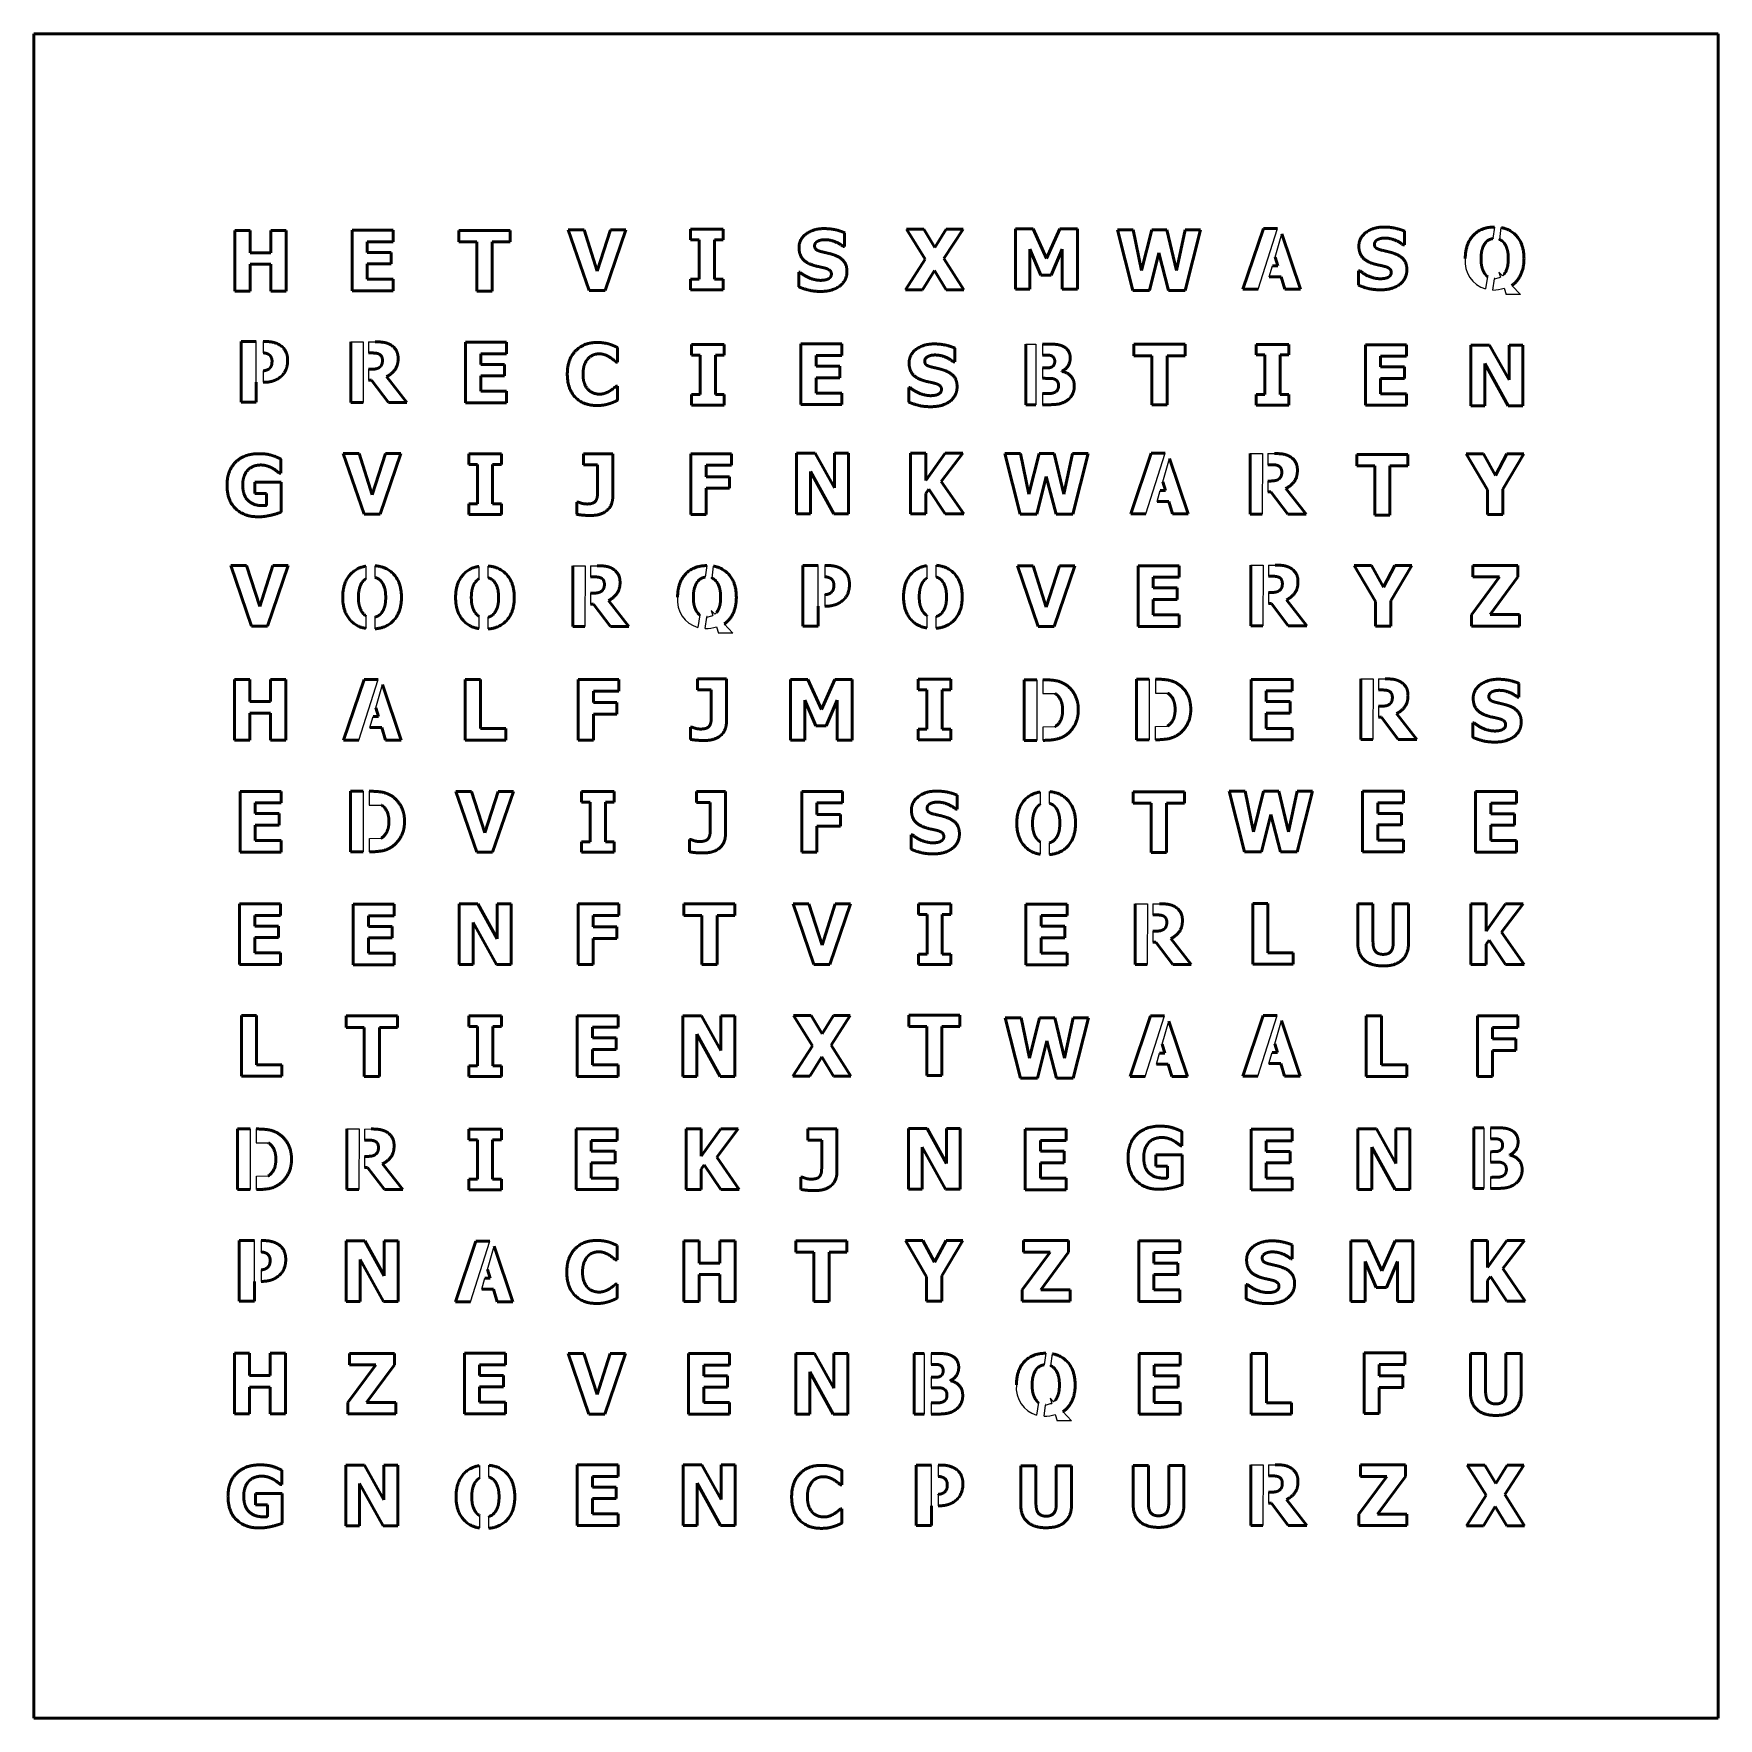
# Model space of a CAD drawing. Header units: millimetres. Extents: x -159 to 341, y 15 to 515.
import ezdxf

# ---------------------------------------------------------------- set-up
doc = ezdxf.new("R2010")
doc.units = ezdxf.units.MM
doc.layers.add('Visible (ANSI)', color=7, linetype='Continuous', lineweight=50)

msp = doc.modelspace()

# ---------------------------------------------------------------- linework, layer by layer
for p, q in [((204.33, 438.84), (210.05, 456.84)), ((209.33, 448.39), (211.34, 455.29)), ((274.51, 457.31), (274, 453.88)), ((274.51, 457.31), (274.51, 457.31)), ((274.51, 457.31), (274.51, 457.31)), ((276.01, 453.6), (276.49, 457.14)), ((207.61, 442.51), (208.57, 445.78)), ((205.46, 442.51), (205.49, 442.51)), ((272.35, 442.67), (271.8, 438.94)), ((274, 438.61), (274.45, 441.96)), ((274.45, 441.96), (275.95, 442.37)), ((275.8, 443.95), (276.83, 442.88)), ((275.8, 443.95), (275.8, 443.95)), ((275.8, 443.95), (276.27, 442.46)), ((275.95, 442.37), (276.27, 442.46)), ((277.35, 443.38), (276.83, 442.88)), ((277.34, 439.13), (277.93, 437.31)), ((282.19, 437.31), (277.93, 437.31)), ((279.61, 439.99), (282.19, 437.31)), ((-97.57, 423.35), (-93.04, 423.35)), ((-93.04, 411.24), (-93.04, 423.35)), ((-91.02, 423.35), (-91.02, 419.96)), ((-64.95, 423.25), (-61.31, 423.25)), ((-61.31, 423.25), (-61.36, 405.25)), ((-59.69, 423.22), (-57.71, 423.25)), ((-59.69, 423.22), (-59.69, 419.94)), ((135.36, 422.59), (138.35, 422.59)), ((138.35, 422.59), (138.35, 404.59)), ((140.36, 422.59), (140.36, 419.31)), ((-59.69, 415.1), (-59.69, 411.86)), ((140.36, 415.49), (140.36, 412.41)), ((-91.02, 414.64), (-91.02, 411.24)), ((140.36, 407.87), (140.36, 404.59)), ((171.03, 372.18), (176.75, 390.18)), ((201.97, 390.09), (205.61, 390.09)), ((205.61, 390.09), (205.56, 372.09)), ((207.23, 390.06), (209.21, 390.09)), ((207.23, 390.06), (207.23, 386.78)), ((176.03, 381.73), (178.04, 388.63)), ((207.23, 381.93), (207.23, 378.7)), ((172.17, 375.86), (172.2, 375.86)), ((174.31, 375.86), (175.27, 379.12)), ((0.92, 356.8), (4.56, 356.8)), ((4.56, 356.8), (4.51, 338.8)), ((6.18, 356.77), (8.16, 356.8)), ((6.18, 356.77), (6.18, 353.49)), ((40.73, 356.82), (40.23, 353.39)), ((40.73, 356.82), (40.73, 356.82)), ((40.73, 356.82), (40.73, 356.82)), ((42.23, 353.11), (42.71, 356.65)), ((69.18, 356.89), (73.7, 356.89)), ((73.7, 344.78), (73.7, 356.89)), ((75.73, 356.89), (75.73, 353.51)), ((202.14, 356.99), (205.78, 356.99)), ((205.78, 356.99), (205.73, 338.99)), ((207.4, 356.96), (209.38, 356.99)), ((207.4, 356.96), (207.4, 353.68)), ((6.18, 348.64), (6.18, 345.4)), ((75.73, 348.18), (75.73, 344.78)), ((207.4, 348.84), (207.4, 345.6)), ((38.57, 342.19), (38.02, 338.45)), ((40.22, 338.12), (40.67, 341.48)), ((40.67, 341.48), (42.18, 341.88)), ((42.02, 343.47), (43.05, 342.39)), ((42.02, 343.47), (42.02, 343.47)), ((42.02, 343.47), (42.5, 341.97)), ((42.18, 341.88), (42.5, 341.97)), ((43.58, 342.89), (43.05, 342.39)), ((43.56, 338.64), (44.15, 336.82)), ((48.41, 336.82), (44.15, 336.82)), ((45.83, 339.5), (48.41, 336.82)), ((-62.59, 305.06), (-56.87, 323.06)), ((-57.59, 314.61), (-55.57, 321.51)), ((134.88, 322.96), (138.64, 322.96)), ((138.64, 322.96), (138.64, 304.96)), ((140.45, 322.96), (140.45, 318.82)), ((168.26, 323.13), (172.02, 323.13)), ((172.02, 323.13), (172.02, 305.13)), ((173.84, 323.13), (173.84, 318.99)), ((234.8, 323.23), (238.44, 323.23)), ((238.44, 323.23), (238.38, 305.23)), ((240.06, 323.2), (242.03, 323.23)), ((240.06, 323.2), (240.06, 319.92)), ((140.45, 318.82), (144.12, 318.82)), ((173.84, 318.99), (177.5, 318.99)), ((240.06, 315.08), (240.06, 311.84)), ((-59.3, 308.73), (-58.35, 312)), ((-61.45, 308.73), (-61.42, 308.73)), ((140.51, 308.94), (144.04, 309.03)), ((140.51, 304.96), (140.51, 308.94)), ((173.89, 309.11), (177.42, 309.2)), ((173.89, 305.13), (173.89, 309.11)), ((-65.09, 289.86), (-61.33, 289.86)), ((-61.33, 289.86), (-61.33, 271.86)), ((-59.52, 289.86), (-59.52, 285.73)), ((-59.52, 285.73), (-55.85, 285.73)), ((-59.46, 275.84), (-55.93, 275.93)), ((-59.46, 271.86), (-59.46, 275.84)), ((167.85, 256.47), (171.48, 256.47)), ((171.48, 256.47), (171.43, 238.47)), ((173.1, 256.45), (175.08, 256.47)), ((173.1, 256.45), (173.1, 253.16)), ((173.1, 248.32), (173.1, 245.08)), ((170.83, 205.19), (176.55, 223.19)), ((175.83, 214.74), (177.84, 221.64)), ((204.25, 205.33), (209.97, 223.33)), ((209.25, 214.88), (211.27, 221.78)), ((174.11, 208.87), (175.07, 212.14)), ((207.54, 209), (208.49, 212.27)), ((171.97, 208.87), (172, 208.87)), ((205.39, 209), (205.42, 209)), ((-98.64, 189.62), (-94.88, 189.62)), ((-94.88, 189.62), (-94.88, 171.62)), ((-93.07, 189.62), (-93.07, 185.48)), ((-93.07, 185.48), (-89.4, 185.48)), ((-66.13, 189.62), (-62.49, 189.62)), ((-62.49, 189.62), (-62.55, 171.62)), ((-60.87, 189.59), (-58.9, 189.62)), ((-60.87, 189.59), (-60.87, 186.31)), ((268.29, 189.98), (271.27, 189.98)), ((268.29, 189.98), (271.27, 189.98)), ((271.27, 189.98), (271.27, 171.98)), ((273.28, 189.98), (274.63, 189.98)), ((273.28, 189.98), (273.28, 186.7)), ((-60.87, 181.47), (-60.87, 178.23)), ((273.28, 182.88), (273.28, 179.8)), ((-93.01, 175.6), (-89.48, 175.69)), ((-93.01, 171.62), (-93.01, 175.6)), ((273.28, 175.26), (273.28, 171.98)), ((-98.14, 156.5), (-93.61, 156.5)), ((-93.61, 144.39), (-93.61, 156.5)), ((-91.59, 156.5), (-91.59, 153.11)), ((-29.42, 138.35), (-23.7, 156.35)), ((-24.42, 147.9), (-22.4, 154.8)), ((-91.59, 147.79), (-91.59, 144.39)), ((-26.13, 142.03), (-25.18, 145.29)), ((-28.28, 142.03), (-28.25, 142.03)), ((102.26, 123.01), (105.24, 123.01)), ((102.26, 123.01), (105.24, 123.01)), ((105.24, 123.01), (105.24, 105.01)), ((107.25, 123.01), (108.61, 123.01)), ((107.25, 123.01), (107.25, 119.73)), ((141.28, 123.04), (140.78, 119.61)), ((141.28, 123.04), (141.28, 123.04)), ((141.28, 123.04), (141.28, 123.04)), ((142.79, 119.33), (143.26, 122.87)), ((107.25, 115.91), (107.25, 112.83)), ((107.25, 108.29), (107.25, 105.01)), ((139.13, 108.4), (138.58, 104.67)), ((140.77, 104.34), (141.22, 107.69)), ((141.22, 107.69), (142.73, 108.1)), ((142.57, 109.68), (143.6, 108.61)), ((142.57, 109.68), (142.57, 109.68)), ((142.57, 109.68), (143.05, 108.18)), ((142.73, 108.1), (143.05, 108.18)), ((144.13, 109.11), (143.6, 108.61)), ((146.39, 105.72), (148.96, 103.04)), ((144.12, 104.86), (144.7, 103.04)), ((148.96, 103.04), (144.7, 103.04)), ((102.85, 89.88), (107.38, 89.88)), ((107.38, 77.78), (107.38, 89.88)), ((109.4, 89.88), (109.4, 86.5)), ((202.13, 89.97), (205.77, 89.97)), ((205.77, 89.97), (205.72, 71.97)), ((207.39, 89.94), (209.37, 89.97)), ((207.39, 89.94), (207.39, 86.66)), ((109.4, 81.17), (109.4, 77.78)), ((207.39, 81.81), (207.39, 78.57))]:
    msp.add_line(p, q)
for points in [[(-60.48, 356.66), (-60.48, 352.94)], [(-57.7, 353.28), (-57.7, 356.76)], [(-26.98, 356.6), (-26.98, 352.88)], [(-24.2, 353.22), (-24.2, 356.7)], [(105.98, 356.81), (105.98, 353.09)], [(108.75, 353.43), (108.75, 356.91)], [(-60.48, 341.91), (-60.48, 338.18)], [(-57.7, 338.08), (-57.7, 341.57)], [(-26.98, 341.85), (-26.98, 338.12)], [(-24.2, 338.02), (-24.2, 341.51)], [(105.98, 342.06), (105.98, 338.33)], [(108.75, 338.23), (108.75, 341.72)], [(139.6, 289.64), (139.6, 285.92)], [(142.38, 286.25), (142.38, 289.74)], [(139.6, 274.89), (139.6, 271.16)], [(142.38, 271.06), (142.38, 274.54)], [(-26.83, 89.69), (-26.83, 85.97)], [(-24.06, 86.3), (-24.06, 89.79)], [(-26.83, 74.93), (-26.83, 71.2)], [(-24.06, 71.1), (-24.06, 74.59)]]:
    msp.add_lwpolyline(points)
for centre, radius, start, end in [((274.15, 447.01), 8.4, 173.7034, 253.7445), ((273.52, 452.66), 14.06, 271.9589, 285.7799), ((40.38, 346.52), 8.4, 173.7034, 253.7445), ((39.74, 352.18), 14.06, 271.9589, 285.7799), ((140.93, 112.74), 8.4, 173.7034, 253.7445), ((140.29, 118.39), 14.06, 271.9589, 285.7799)]:
    msp.add_arc(centre, radius, start, end)
at = {"layer": 'Visible (ANSI)'}
for p, q in [((340.9, 514.7), (-159.1, 514.7)), ((-159.1, 514.7), (-159.1, 14.7)), ((340.9, 14.7), (340.9, 514.7)), ((-99.36, 438.29), (-99.36, 456.29)), ((-99.36, 456.29), (-94.84, 456.29)), ((-94.84, 456.29), (-94.84, 449.69)), ((-88.7, 449.69), (-88.7, 456.29)), ((-88.7, 456.29), (-84.18, 456.29)), ((-84.18, 456.29), (-84.18, 438.29)), ((-64.6, 438.38), (-64.6, 456.38)), ((-64.6, 456.38), (-52.44, 456.38)), ((-52.44, 456.38), (-52.44, 452.95)), ((-32.87, 452.9), (-32.87, 456.33)), ((-32.87, 456.33), (-17.7, 456.33)), ((-17.7, 456.33), (-17.7, 452.9)), ((5.77, 438.44), (-0.42, 456.44)), ((-0.42, 456.44), (4.26, 456.44)), ((4.26, 456.44), (8.19, 444.23)), ((8.19, 444.23), (12.1, 456.44)), ((16.66, 456.44), (10.48, 438.44)), ((12.1, 456.44), (16.66, 456.44)), ((35.88, 453.54), (35.88, 456.68)), ((35.88, 456.68), (45.56, 456.68)), ((45.56, 456.68), (45.56, 453.54)), ((81.57, 455.63), (81.57, 451.52)), ((105.53, 447.76), (99.91, 456.7)), ((99.91, 456.7), (105.13, 456.7)), ((105.13, 456.7), (108.39, 451.26)), ((108.39, 451.26), (111.73, 456.7)), ((116.73, 456.7), (111.08, 447.95)), ((111.73, 456.7), (116.73, 456.7)), ((132.31, 438.83), (132.31, 456.83)), ((132.31, 456.83), (137.52, 456.83)), ((137.52, 456.83), (141.52, 447.94)), ((141.52, 447.94), (145.48, 456.83)), ((145.48, 456.83), (150.69, 456.83)), ((150.69, 456.83), (150.69, 438.83)), ((167.1, 438.49), (162.55, 456.49)), ((162.55, 456.49), (167.25, 456.49)), ((167.25, 456.49), (169.73, 444.44)), ((169.73, 444.44), (172.73, 456.49)), ((172.73, 456.49), (177.22, 456.49)), ((177.22, 456.49), (180.08, 444.43)), ((180.08, 444.43), (182.68, 456.49)), ((182.68, 456.49), (187.26, 456.49)), ((187.26, 456.49), (182.71, 438.49)), ((199.8, 438.84), (205.89, 456.84)), ((205.89, 456.84), (210.05, 456.84)), ((211.34, 455.29), (216.9, 438.84)), ((247.74, 456.11), (247.74, 451.99)), ((-52.44, 452.95), (-60.11, 452.95)), ((-60.11, 452.95), (-60.11, 449.79)), ((-27.54, 452.9), (-32.87, 452.9)), ((-27.54, 438.33), (-27.54, 452.9)), ((-17.7, 452.9), (-23.02, 452.9)), ((-23.02, 452.9), (-23.02, 438.33)), ((38.46, 453.54), (35.88, 453.54)), ((38.46, 441.81), (38.46, 453.54)), ((45.56, 453.54), (42.98, 453.54)), ((42.98, 453.54), (42.98, 441.81)), ((81.57, 451.52), (81.18, 451.52)), ((139.84, 443.06), (136.57, 450.76)), ((136.57, 450.76), (136.57, 438.83)), ((146.2, 450.76), (142.93, 443.06)), ((146.2, 438.83), (146.2, 450.76)), ((247.74, 451.99), (247.35, 451.99)), ((-94.84, 449.69), (-88.7, 449.69)), ((-88.7, 446.26), (-94.84, 446.26)), ((-94.84, 446.26), (-94.84, 438.29)), ((-88.7, 438.29), (-88.7, 446.26)), ((-60.11, 449.79), (-53.03, 449.79)), ((-53.03, 446.36), (-60.11, 446.36)), ((-60.11, 446.36), (-60.11, 441.81)), ((-53.03, 449.79), (-53.03, 446.36)), ((99.68, 438.7), (105.53, 447.76)), ((111.08, 447.95), (116.92, 438.7)), ((174.86, 449.62), (172.08, 438.49)), ((177.75, 438.49), (174.86, 449.62)), ((208.57, 445.78), (210.13, 445.78)), ((210.13, 445.78), (209.33, 448.39)), ((-60.11, 441.81), (-52.44, 441.81)), ((-52.44, 441.81), (-52.44, 438.38)), ((35.88, 438.68), (35.88, 441.81)), ((35.88, 441.81), (38.46, 441.81)), ((42.98, 441.81), (45.56, 441.81)), ((45.56, 441.81), (45.56, 438.68)), ((67.95, 439.59), (67.95, 443.88)), ((67.95, 443.88), (68.35, 443.88)), ((108.23, 444.43), (104.68, 438.7)), ((111.7, 438.7), (108.23, 444.43)), ((142.93, 443.06), (139.84, 443.06)), ((205.49, 442.51), (205.46, 442.51)), ((211.12, 442.51), (207.61, 442.51)), ((212.25, 438.84), (211.12, 442.51)), ((234.12, 440.06), (234.12, 444.35)), ((234.12, 444.35), (234.53, 444.35)), ((-94.84, 438.29), (-99.36, 438.29)), ((-84.18, 438.29), (-88.7, 438.29)), ((-52.44, 438.38), (-64.6, 438.38)), ((-23.02, 438.33), (-27.54, 438.33)), ((10.48, 438.44), (5.77, 438.44)), ((45.56, 438.68), (35.88, 438.68)), ((104.68, 438.7), (99.68, 438.7)), ((116.92, 438.7), (111.7, 438.7)), ((136.57, 438.83), (132.31, 438.83)), ((150.69, 438.83), (146.2, 438.83)), ((172.08, 438.49), (167.1, 438.49)), ((182.71, 438.49), (177.75, 438.49)), ((204.33, 438.84), (199.8, 438.84)), ((216.9, 438.84), (212.25, 438.84)), ((-97.57, 405.35), (-97.57, 423.35)), ((-97.57, 423.35), (-93.04, 423.35)), ((-91.02, 423.35), (-90.58, 423.35)), ((-64.95, 405.25), (-64.95, 423.25)), ((-30.92, 405.14), (-30.92, 423.14)), ((-30.92, 423.14), (-18.75, 423.14)), ((-18.75, 423.14), (-18.75, 419.71)), ((14.18, 421.54), (14.18, 417.25)), ((36.17, 422.43), (45.85, 422.43)), ((36.17, 419.3), (36.17, 422.43)), ((45.85, 422.43), (45.85, 419.3)), ((68.6, 404.62), (68.6, 422.62)), ((68.6, 422.62), (80.77, 422.62)), ((80.77, 422.62), (80.77, 419.19)), ((114.25, 421.41), (114.25, 417.29)), ((135.36, 404.59), (135.36, 422.59)), ((140.36, 422.59), (141.71, 422.59)), ((167.46, 419.11), (167.46, 422.54)), ((167.46, 422.54), (182.63, 422.54)), ((182.63, 422.54), (182.63, 419.11)), ((203.74, 422.47), (213.43, 422.47)), ((203.74, 419.34), (203.74, 422.47)), ((213.43, 422.47), (213.43, 419.34)), ((236.18, 404.4), (236.18, 422.4)), ((236.18, 422.4), (248.35, 422.4)), ((248.35, 422.4), (248.35, 418.97)), ((267.49, 422.28), (273.03, 422.28)), ((267.49, 404.28), (267.49, 422.28)), ((273.03, 422.28), (278.78, 411.96)), ((278.78, 411.96), (278.78, 422.28)), ((278.78, 422.28), (282.91, 422.28)), ((282.91, 422.28), (282.91, 404.28)), ((-58.94, 419.94), (-59.69, 419.94)), ((-59.69, 415.1), (-59.16, 415.1)), ((-18.75, 419.71), (-26.42, 419.71)), ((-26.42, 419.71), (-26.42, 416.55)), ((-26.42, 416.55), (-19.35, 416.55)), ((-19.35, 416.55), (-19.35, 413.12)), ((14.18, 417.25), (13.73, 417.25)), ((38.75, 419.3), (36.17, 419.3)), ((38.75, 407.57), (38.75, 419.3)), ((45.85, 419.3), (43.27, 419.3)), ((43.27, 419.3), (43.27, 407.57)), ((80.77, 419.19), (73.1, 419.19)), ((73.1, 419.19), (73.1, 416.02)), ((73.1, 416.02), (80.17, 416.02)), ((80.17, 416.02), (80.17, 412.6)), ((114.25, 417.29), (113.86, 417.29)), ((140.36, 415.49), (140.43, 415.49)), ((172.78, 419.11), (167.46, 419.11)), ((172.78, 404.54), (172.78, 419.11)), ((182.63, 419.11), (177.31, 419.11)), ((177.31, 419.11), (177.31, 404.54)), ((206.33, 419.34), (203.74, 419.34)), ((206.33, 407.61), (206.33, 419.34)), ((213.43, 419.34), (210.85, 419.34)), ((210.85, 419.34), (210.85, 407.61)), ((248.35, 418.97), (240.68, 418.97)), ((240.68, 418.97), (240.68, 415.8)), ((240.68, 415.8), (247.75, 415.8)), ((247.75, 415.8), (247.75, 412.38)), ((278.56, 404.28), (271.62, 416.82)), ((271.62, 416.82), (271.62, 404.28)), ((-93.04, 411.24), (-93.04, 405.35)), ((-90.68, 411.24), (-91.02, 411.24)), ((-58.82, 411.86), (-59.69, 411.86)), ((-53.82, 405.25), (-58.82, 411.86)), ((-54.37, 412.91), (-48.32, 405.25)), ((-19.35, 413.12), (-26.42, 413.12)), ((-26.42, 413.12), (-26.42, 408.57)), ((13.77, 410.12), (14.18, 410.12)), ((14.18, 410.12), (14.18, 405.89)), ((80.17, 412.6), (73.1, 412.6)), ((73.1, 412.6), (73.1, 408.05)), ((140.69, 412.41), (140.36, 412.41)), ((146.07, 414.55), (146.07, 414.47)), ((247.75, 412.38), (240.68, 412.38)), ((240.68, 412.38), (240.68, 407.82)), ((-93.04, 405.35), (-97.57, 405.35)), ((-61.36, 405.25), (-64.95, 405.25)), ((-48.32, 405.25), (-53.82, 405.25)), ((-18.75, 405.14), (-30.92, 405.14)), ((-26.42, 408.57), (-18.75, 408.57)), ((-18.75, 408.57), (-18.75, 405.14)), ((36.17, 404.43), (36.17, 407.57)), ((36.17, 407.57), (38.75, 407.57)), ((43.27, 407.57), (45.85, 407.57)), ((45.85, 407.57), (45.85, 404.43)), ((73.1, 408.05), (80.77, 408.05)), ((80.77, 408.05), (80.77, 404.62)), ((100.62, 405.36), (100.62, 409.65)), ((100.62, 409.65), (101.03, 409.65)), ((203.74, 404.47), (203.74, 407.61)), ((203.74, 407.61), (206.33, 407.61)), ((210.85, 407.61), (213.43, 407.61)), ((213.43, 407.61), (213.43, 404.47)), ((240.68, 407.82), (248.35, 407.82)), ((248.35, 407.82), (248.35, 404.4)), ((45.85, 404.43), (36.17, 404.43)), ((80.77, 404.62), (68.6, 404.62)), ((138.35, 404.59), (135.36, 404.59)), ((142.55, 404.59), (140.36, 404.59)), ((177.31, 404.54), (172.78, 404.54)), ((213.43, 404.47), (203.74, 404.47)), ((248.35, 404.4), (236.18, 404.4)), ((271.62, 404.28), (267.49, 404.28)), ((282.91, 404.28), (278.56, 404.28)), ((-67.21, 390.09), (-62.53, 390.09)), ((-61.03, 372.09), (-67.21, 390.09)), ((-62.53, 390.09), (-58.6, 377.88)), ((-58.6, 377.88), (-54.69, 390.09)), ((-50.13, 390.09), (-56.31, 372.09)), ((-54.69, 390.09), (-50.13, 390.09)), ((35.98, 372.04), (35.98, 390.04)), ((35.98, 390.04), (48.03, 390.04)), ((48.03, 390.04), (48.03, 386.61)), ((67.32, 390.22), (72.87, 390.22)), ((67.32, 372.22), (67.32, 390.22)), ((72.87, 390.22), (78.61, 379.91)), ((78.61, 379.91), (78.61, 390.22)), ((78.61, 390.22), (82.74, 390.22)), ((82.74, 390.22), (82.74, 372.22)), ((101.17, 390.16), (105.69, 390.16)), ((101.17, 372.16), (101.17, 390.16)), ((105.69, 390.16), (105.69, 382.13)), ((105.69, 382.13), (111.47, 390.16)), ((116.68, 390.16), (110.26, 381.81)), ((111.47, 390.16), (116.68, 390.16)), ((129.14, 390.1), (133.83, 390.1)), ((133.69, 372.1), (129.14, 390.1)), ((133.83, 390.1), (136.31, 378.06)), ((136.31, 378.06), (139.32, 390.1)), ((139.32, 390.1), (143.81, 390.1)), ((143.81, 390.1), (146.67, 378.04)), ((146.67, 378.04), (149.27, 390.1)), ((149.27, 390.1), (153.85, 390.1)), ((153.85, 390.1), (149.29, 372.1)), ((166.51, 372.18), (172.59, 390.18)), ((172.59, 390.18), (176.75, 390.18)), ((201.97, 372.09), (201.97, 390.09)), ((272.4, 379.31), (266.08, 390.02)), ((266.08, 390.02), (271.23, 390.02)), ((271.23, 390.02), (274.75, 383.6)), ((274.75, 383.6), (278.15, 390.02)), ((283.13, 390.02), (276.92, 379.53)), ((278.15, 390.02), (283.13, 390.02)), ((-85.72, 388.45), (-85.72, 384.22)), ((-29.98, 389.98), (-20.29, 389.98)), ((-29.98, 386.85), (-29.98, 389.98)), ((-27.4, 386.85), (-29.98, 386.85)), ((-27.4, 375.12), (-27.4, 386.85)), ((-20.29, 386.85), (-22.88, 386.85)), ((-22.88, 386.85), (-22.88, 375.12)), ((-20.29, 389.98), (-20.29, 386.85)), ((4.13, 386.72), (4.13, 389.99)), ((4.13, 389.99), (12.77, 389.99)), ((8.25, 386.72), (4.13, 386.72)), ((8.25, 379.5), (8.25, 386.72)), ((12.77, 389.99), (12.77, 377.27)), ((48.03, 386.61), (40.47, 386.61)), ((40.47, 386.61), (40.47, 383.21)), ((178.04, 388.63), (183.6, 372.18)), ((207.98, 386.78), (207.23, 386.78)), ((233.6, 386.39), (233.6, 389.82)), ((233.6, 389.82), (248.77, 389.82)), ((238.92, 386.39), (233.6, 386.39)), ((238.92, 371.82), (238.92, 386.39)), ((248.77, 386.39), (243.45, 386.39)), ((243.45, 386.39), (243.45, 371.82)), ((248.77, 389.82), (248.77, 386.39)), ((-93.51, 378.21), (-93.51, 381.58)), ((-93.51, 381.58), (-85.65, 381.58)), ((-85.72, 384.22), (-86.13, 384.22)), ((-85.65, 381.58), (-85.65, 372.71)), ((40.47, 383.21), (47.43, 383.21)), ((47.43, 383.21), (47.43, 379.79)), ((78.39, 372.22), (71.45, 384.77)), ((71.45, 384.77), (71.45, 372.22)), ((110.26, 381.81), (116.94, 372.16)), ((141.45, 383.23), (138.66, 372.1)), ((144.34, 372.1), (141.45, 383.23)), ((176.83, 379.12), (176.03, 381.73)), ((207.23, 381.93), (207.77, 381.93)), ((-90.02, 378.21), (-93.51, 378.21)), ((-90.02, 374.67), (-90.02, 378.21)), ((-29.98, 371.98), (-29.98, 375.12)), ((-29.98, 375.12), (-27.4, 375.12)), ((-22.88, 375.12), (-20.29, 375.12)), ((-20.29, 375.12), (-20.29, 371.98)), ((2.09, 372.06), (2.09, 375.7)), ((2.09, 375.7), (2.5, 375.7)), ((40.47, 379.79), (40.47, 372.04)), ((47.43, 379.79), (40.47, 379.79)), ((106.58, 379.47), (105.69, 378.25)), ((105.69, 378.25), (105.69, 372.16)), ((111.47, 372.16), (106.58, 379.47)), ((172.2, 375.86), (172.17, 375.86)), ((177.83, 375.86), (174.31, 375.86)), ((175.27, 379.12), (176.83, 379.12)), ((178.95, 372.18), (177.83, 375.86)), ((208.1, 378.7), (207.23, 378.7)), ((213.1, 372.09), (208.1, 378.7)), ((212.55, 379.75), (218.6, 372.09)), ((272.4, 372.02), (272.4, 379.31)), ((276.92, 379.53), (276.92, 372.02)), ((-56.31, 372.09), (-61.03, 372.09)), ((-20.29, 371.98), (-29.98, 371.98)), ((40.47, 372.04), (35.98, 372.04)), ((71.45, 372.22), (67.32, 372.22)), ((82.74, 372.22), (78.39, 372.22)), ((105.69, 372.16), (101.17, 372.16)), ((116.94, 372.16), (111.47, 372.16)), ((138.66, 372.1), (133.69, 372.1)), ((149.29, 372.1), (144.34, 372.1)), ((171.03, 372.18), (166.51, 372.18)), ((183.6, 372.18), (178.95, 372.18)), ((205.56, 372.09), (201.97, 372.09)), ((218.6, 372.09), (213.1, 372.09)), ((243.45, 371.82), (238.92, 371.82)), ((276.92, 372.02), (272.4, 372.02)), ((-100.62, 356.87), (-95.94, 356.87)), ((-94.44, 338.87), (-100.62, 356.87)), ((-95.94, 356.87), (-92.02, 344.66)), ((-92.02, 344.66), (-88.11, 356.87)), ((-83.54, 356.87), (-89.73, 338.87)), ((-88.11, 356.87), (-83.54, 356.87)), ((0.92, 338.8), (0.92, 356.8)), ((69.18, 338.89), (69.18, 356.89)), ((69.18, 356.89), (73.7, 356.89)), ((75.73, 356.89), (76.17, 356.89)), ((132.85, 356.75), (137.53, 356.75)), ((139.03, 338.75), (132.85, 356.75)), ((137.53, 356.75), (141.45, 344.54)), ((141.45, 344.54), (145.36, 356.75)), ((149.93, 356.75), (143.74, 338.75)), ((145.36, 356.75), (149.93, 356.75)), ((168.68, 338.8), (168.68, 356.8)), ((168.68, 356.8), (180.84, 356.8)), ((180.84, 356.8), (180.84, 353.37)), ((202.14, 338.99), (202.14, 356.99)), ((239.16, 346.17), (232.84, 356.87)), ((232.84, 356.87), (237.99, 356.87)), ((237.99, 356.87), (241.51, 350.46)), ((241.51, 350.46), (244.9, 356.87)), ((249.89, 356.87), (243.68, 346.39)), ((244.9, 356.87), (249.89, 356.87)), ((268.09, 356.89), (281.44, 356.89)), ((268.09, 353.46), (268.09, 356.89)), ((281.44, 356.89), (281.44, 353.46)), ((6.93, 353.49), (6.18, 353.49)), ((180.84, 353.37), (173.17, 353.37)), ((173.17, 353.37), (173.17, 350.2)), ((173.17, 350.2), (180.25, 350.2)), ((180.25, 350.2), (180.25, 346.77)), ((208.15, 353.68), (207.4, 353.68)), ((267.65, 342.26), (275.95, 353.46)), ((275.95, 353.46), (268.09, 353.46)), ((281.44, 353.46), (273.17, 342.32)), ((6.18, 348.64), (6.71, 348.64)), ((7.05, 345.4), (6.18, 345.4)), ((12.05, 338.8), (7.05, 345.4)), ((11.5, 346.46), (17.55, 338.8)), ((180.25, 346.77), (173.17, 346.77)), ((173.17, 346.77), (173.17, 342.22)), ((207.4, 348.84), (207.93, 348.84)), ((208.27, 345.6), (207.4, 345.6)), ((213.27, 338.99), (208.27, 345.6)), ((212.72, 346.65), (218.77, 338.99)), ((239.16, 338.87), (239.16, 346.17)), ((243.68, 346.39), (243.68, 338.87)), ((73.7, 344.78), (73.7, 338.89)), ((76.07, 344.78), (75.73, 344.78)), ((173.17, 342.22), (180.84, 342.22)), ((180.84, 342.22), (180.84, 338.8)), ((267.65, 338.89), (267.65, 342.26)), ((273.17, 342.32), (281.92, 342.32)), ((281.92, 342.32), (281.92, 338.89)), ((-89.73, 338.87), (-94.44, 338.87)), ((4.51, 338.8), (0.92, 338.8)), ((17.55, 338.8), (12.05, 338.8)), ((73.7, 338.89), (69.18, 338.89)), ((143.74, 338.75), (139.03, 338.75)), ((180.84, 338.8), (168.68, 338.8)), ((205.73, 338.99), (202.14, 338.99)), ((218.77, 338.99), (213.27, 338.99)), ((243.68, 338.87), (239.16, 338.87)), ((281.92, 338.89), (267.65, 338.89)), ((-99.49, 323.04), (-94.97, 323.04)), ((-99.49, 305.04), (-99.49, 323.04)), ((-94.97, 323.04), (-94.97, 316.45)), ((-88.83, 316.45), (-88.83, 323.04)), ((-88.83, 323.04), (-84.31, 323.04)), ((-84.31, 323.04), (-84.31, 305.04)), ((-67.11, 305.06), (-61.03, 323.06)), ((-61.03, 323.06), (-56.87, 323.06)), ((-55.57, 321.51), (-50.01, 305.06)), ((-31, 305.03), (-31, 323.03)), ((-31, 323.03), (-26.48, 323.03)), ((-26.48, 323.03), (-26.48, 308.45)), ((2.53, 305.01), (2.53, 323.01)), ((2.53, 323.01), (14.57, 323.01)), ((14.57, 323.01), (14.57, 319.58)), ((37.88, 319.93), (37.88, 323.2)), ((37.88, 323.2), (46.52, 323.2)), ((46.52, 323.2), (46.52, 310.48)), ((65.48, 305), (65.48, 323)), ((65.48, 323), (70.68, 323)), ((70.68, 323), (74.68, 314.11)), ((74.68, 314.11), (78.65, 323)), ((78.65, 323), (83.86, 323)), ((83.86, 323), (83.86, 305)), ((103.44, 323.1), (113.13, 323.1)), ((103.44, 319.97), (103.44, 323.1)), ((113.13, 323.1), (113.13, 319.97)), ((134.88, 304.96), (134.88, 322.96)), ((134.88, 322.96), (138.64, 322.96)), ((168.26, 305.13), (168.26, 323.13)), ((168.26, 323.13), (172.02, 323.13)), ((202.23, 305.07), (202.23, 323.07)), ((202.23, 323.07), (214.4, 323.07)), ((214.4, 323.07), (214.4, 319.64)), ((234.8, 305.23), (234.8, 323.23)), ((281.68, 321.88), (281.68, 317.77)), ((-94.97, 316.45), (-88.83, 316.45)), ((14.57, 319.58), (7.02, 319.58)), ((7.02, 319.58), (7.02, 316.18)), ((7.02, 316.18), (13.98, 316.18)), ((13.98, 316.18), (13.98, 312.75)), ((42, 319.93), (37.88, 319.93)), ((42, 312.71), (42, 319.93)), ((73, 309.23), (69.74, 316.93)), ((69.74, 316.93), (69.74, 305)), ((79.36, 316.93), (76.1, 309.23)), ((79.36, 305), (79.36, 316.93)), ((106.02, 319.97), (103.44, 319.97)), ((106.02, 308.24), (106.02, 319.97)), ((113.13, 319.97), (110.55, 319.97)), ((110.55, 319.97), (110.55, 308.24)), ((214.4, 319.64), (206.73, 319.64)), ((206.73, 319.64), (206.73, 316.47)), ((206.73, 316.47), (213.8, 316.47)), ((213.8, 316.47), (213.8, 313.04)), ((240.81, 319.92), (240.06, 319.92)), ((240.06, 315.08), (240.59, 315.08)), ((281.68, 317.77), (281.29, 317.77)), ((-88.83, 313.02), (-94.97, 313.02)), ((-94.97, 313.02), (-94.97, 305.04)), ((-88.83, 305.04), (-88.83, 313.02)), ((-58.35, 312), (-56.78, 312)), ((-56.78, 312), (-57.59, 314.61)), ((7.02, 312.75), (7.02, 305.01)), ((13.98, 312.75), (7.02, 312.75)), ((213.8, 313.04), (206.73, 313.04)), ((206.73, 313.04), (206.73, 308.49)), ((240.92, 311.84), (240.06, 311.84)), ((245.93, 305.23), (240.92, 311.84)), ((245.37, 312.89), (251.43, 305.23)), ((268.06, 305.84), (268.06, 310.12)), ((268.06, 310.12), (268.47, 310.12)), ((-94.97, 305.04), (-99.49, 305.04)), ((-84.31, 305.04), (-88.83, 305.04)), ((-62.59, 305.06), (-67.11, 305.06)), ((-61.42, 308.73), (-61.45, 308.73)), ((-55.79, 308.73), (-59.3, 308.73)), ((-54.67, 305.06), (-55.79, 308.73)), ((-50.01, 305.06), (-54.67, 305.06)), ((-18.99, 305.03), (-31, 305.03)), ((-26.48, 308.45), (-18.99, 308.45)), ((-18.99, 308.45), (-18.99, 305.03)), ((7.02, 305.01), (2.53, 305.01)), ((35.84, 305.27), (35.84, 308.92)), ((35.84, 308.92), (36.25, 308.92)), ((76.1, 309.23), (73, 309.23)), ((103.44, 305.1), (103.44, 308.24)), ((103.44, 308.24), (106.02, 308.24)), ((113.13, 305.1), (103.44, 305.1)), ((110.55, 308.24), (113.13, 308.24)), ((113.13, 308.24), (113.13, 305.1)), ((172.02, 305.13), (168.26, 305.13)), ((214.4, 305.07), (202.23, 305.07)), ((206.73, 308.49), (214.4, 308.49)), ((214.4, 308.49), (214.4, 305.07)), ((238.38, 305.23), (234.8, 305.23)), ((251.43, 305.23), (245.93, 305.23)), ((69.74, 305), (65.48, 305)), ((83.86, 305), (79.36, 305)), ((138.64, 304.96), (134.88, 304.96)), ((-97.81, 271.82), (-97.81, 289.82)), ((-97.81, 289.82), (-85.64, 289.82)), ((-85.64, 286.39), (-93.32, 286.39)), ((-93.32, 286.39), (-93.32, 283.22)), ((-85.64, 289.82), (-85.64, 286.39)), ((-65.09, 271.86), (-65.09, 289.86)), ((-65.09, 289.86), (-61.33, 289.86)), ((-33.8, 289.77), (-29.12, 289.77)), ((-27.62, 271.77), (-33.8, 289.77)), ((-29.12, 289.77), (-25.2, 277.56)), ((-25.2, 277.56), (-21.29, 289.77)), ((-16.72, 289.77), (-22.91, 271.77)), ((-21.29, 289.77), (-16.72, 289.77)), ((3.51, 289.74), (13.19, 289.74)), ((3.51, 286.61), (3.51, 289.74)), ((6.09, 286.61), (3.51, 286.61)), ((6.09, 274.88), (6.09, 286.61)), ((13.19, 286.61), (10.61, 286.61)), ((10.61, 286.61), (10.61, 274.88)), ((13.19, 289.74), (13.19, 286.61)), ((37.58, 286.55), (37.58, 289.82)), ((37.58, 289.82), (46.22, 289.82)), ((41.7, 286.55), (37.58, 286.55)), ((41.7, 279.33), (41.7, 286.55)), ((46.22, 289.82), (46.22, 277.1)), ((68.88, 271.8), (68.88, 289.8)), ((68.88, 289.8), (80.92, 289.8)), ((80.92, 286.37), (73.37, 286.37)), ((73.37, 286.37), (73.37, 282.97)), ((80.92, 289.8), (80.92, 286.37)), ((114.95, 288.69), (114.95, 284.58)), ((167.27, 286.28), (167.27, 289.71)), ((167.27, 289.71), (182.44, 289.71)), ((172.59, 286.28), (167.27, 286.28)), ((172.59, 271.71), (172.59, 286.28)), ((182.44, 286.28), (177.12, 286.28)), ((177.12, 286.28), (177.12, 271.71)), ((182.44, 289.71), (182.44, 286.28)), ((195.76, 289.84), (200.46, 289.84)), ((200.31, 271.84), (195.76, 289.84)), ((200.46, 289.84), (202.94, 277.79)), ((202.94, 277.79), (205.94, 289.84)), ((205.94, 289.84), (210.44, 289.84)), ((210.44, 289.84), (213.3, 277.78)), ((213.3, 277.78), (215.89, 289.84)), ((215.89, 289.84), (220.47, 289.84)), ((220.47, 289.84), (215.92, 271.84)), ((235.33, 271.88), (235.33, 289.88)), ((235.33, 289.88), (247.5, 289.88)), ((247.5, 286.45), (239.83, 286.45)), ((239.83, 286.45), (239.83, 283.28)), ((247.5, 289.88), (247.5, 286.45)), ((268.88, 271.78), (268.88, 289.78)), ((268.88, 289.78), (281.05, 289.78)), ((281.05, 286.35), (273.37, 286.35)), ((273.37, 286.35), (273.37, 283.18)), ((281.05, 289.78), (281.05, 286.35)), ((-93.32, 283.22), (-86.24, 283.22)), ((-86.24, 283.22), (-86.24, 279.8)), ((73.37, 282.97), (80.33, 282.97)), ((80.33, 282.97), (80.33, 279.54)), ((114.95, 284.58), (114.55, 284.58)), ((208.07, 282.97), (205.29, 271.84)), ((210.96, 271.84), (208.07, 282.97)), ((239.83, 283.28), (246.9, 283.28)), ((246.9, 283.28), (246.9, 279.86)), ((273.37, 283.18), (280.45, 283.18)), ((280.45, 283.18), (280.45, 279.76)), ((-86.24, 279.8), (-93.32, 279.8)), ((-93.32, 279.8), (-93.32, 275.24)), ((-93.32, 275.24), (-85.64, 275.24)), ((-85.64, 275.24), (-85.64, 271.82)), ((35.54, 271.89), (35.54, 275.54)), ((35.54, 275.54), (35.95, 275.54)), ((73.37, 279.54), (73.37, 271.8)), ((80.33, 279.54), (73.37, 279.54)), ((101.32, 272.65), (101.32, 276.94)), ((101.32, 276.94), (101.73, 276.94)), ((246.9, 279.86), (239.83, 279.86)), ((239.83, 279.86), (239.83, 275.31)), ((239.83, 275.31), (247.5, 275.31)), ((247.5, 275.31), (247.5, 271.88)), ((280.45, 279.76), (273.37, 279.76)), ((273.37, 279.76), (273.37, 275.2)), ((273.37, 275.2), (281.05, 275.2)), ((281.05, 275.2), (281.05, 271.78)), ((-85.64, 271.82), (-97.81, 271.82)), ((-61.33, 271.86), (-65.09, 271.86)), ((-22.91, 271.77), (-27.62, 271.77)), ((3.51, 271.74), (3.51, 274.88)), ((3.51, 274.88), (6.09, 274.88)), ((13.19, 271.74), (3.51, 271.74)), ((10.61, 274.88), (13.19, 274.88)), ((13.19, 274.88), (13.19, 271.74)), ((73.37, 271.8), (68.88, 271.8)), ((177.12, 271.71), (172.59, 271.71)), ((205.29, 271.84), (200.31, 271.84)), ((215.92, 271.84), (210.96, 271.84)), ((247.5, 271.88), (235.33, 271.88)), ((281.05, 271.78), (268.88, 271.78)), ((-98, 238.43), (-98, 256.43)), ((-98, 256.43), (-85.84, 256.43)), ((-85.84, 256.43), (-85.84, 253)), ((-64.26, 238.34), (-64.26, 256.34)), ((-64.26, 256.34), (-52.1, 256.34)), ((-52.1, 256.34), (-52.1, 252.91)), ((-32.84, 256.4), (-27.3, 256.4)), ((-32.84, 238.4), (-32.84, 256.4)), ((-27.3, 256.4), (-21.55, 246.09)), ((-21.55, 246.09), (-21.55, 256.4)), ((-21.55, 256.4), (-17.42, 256.4)), ((-17.42, 256.4), (-17.42, 238.4)), ((2.48, 238.42), (2.48, 256.42)), ((2.48, 256.42), (14.53, 256.42)), ((14.53, 256.42), (14.53, 252.99)), ((33.87, 253.01), (33.87, 256.44)), ((33.87, 256.44), (49.04, 256.44)), ((49.04, 256.44), (49.04, 253.01)), ((66.3, 256.39), (70.98, 256.39)), ((72.48, 238.39), (66.3, 256.39)), ((70.98, 256.39), (74.9, 244.18)), ((74.9, 244.18), (78.81, 256.39)), ((83.38, 256.39), (77.19, 238.39)), ((78.81, 256.39), (83.38, 256.39)), ((103.47, 256.39), (113.15, 256.39)), ((103.47, 253.25), (103.47, 256.39)), ((113.15, 256.39), (113.15, 253.25)), ((135.42, 238.37), (135.42, 256.37)), ((135.42, 256.37), (147.59, 256.37)), ((147.59, 256.37), (147.59, 252.94)), ((167.85, 238.47), (167.85, 256.47)), ((202.72, 238.5), (202.72, 256.5)), ((202.72, 256.5), (207.24, 256.5)), ((207.24, 256.5), (207.24, 241.92)), ((233.88, 244.9), (233.88, 256.39)), ((233.88, 256.39), (238.41, 256.39)), ((238.41, 256.39), (238.41, 245.16)), ((244.44, 245.16), (244.44, 256.39)), ((244.44, 256.39), (248.97, 256.39)), ((248.97, 256.39), (248.97, 244.91)), ((267.47, 256.39), (271.99, 256.39)), ((267.47, 238.39), (267.47, 256.39)), ((271.99, 256.39), (271.99, 248.35)), ((271.99, 248.35), (277.77, 256.39)), ((282.98, 256.39), (276.56, 248.03)), ((277.77, 256.39), (282.98, 256.39)), ((-85.84, 253), (-93.51, 253)), ((-93.51, 253), (-93.51, 249.84)), ((-52.1, 252.91), (-59.77, 252.91)), ((-59.77, 252.91), (-59.77, 249.75)), ((-21.77, 238.4), (-28.71, 250.94)), ((-28.71, 250.94), (-28.71, 238.4)), ((14.53, 252.99), (6.97, 252.99)), ((6.97, 252.99), (6.97, 249.59)), ((39.19, 253.01), (33.87, 253.01)), ((39.19, 238.44), (39.19, 253.01)), ((49.04, 253.01), (43.72, 253.01)), ((43.72, 253.01), (43.72, 238.44)), ((106.05, 253.25), (103.47, 253.25)), ((106.05, 241.52), (106.05, 253.25)), ((113.15, 253.25), (110.57, 253.25)), ((110.57, 253.25), (110.57, 241.52)), ((147.59, 252.94), (139.92, 252.94)), ((139.92, 252.94), (139.92, 249.77)), ((173.86, 253.16), (173.1, 253.16)), ((-93.51, 249.84), (-86.44, 249.84)), ((-86.44, 246.41), (-93.51, 246.41)), ((-93.51, 246.41), (-93.51, 241.86)), ((-86.44, 249.84), (-86.44, 246.41)), ((-59.77, 249.75), (-52.69, 249.75)), ((-52.69, 246.32), (-59.77, 246.32)), ((-59.77, 246.32), (-59.77, 241.77)), ((-52.69, 249.75), (-52.69, 246.32)), ((6.97, 249.59), (13.93, 249.59)), ((6.97, 246.16), (6.97, 238.42)), ((13.93, 246.16), (6.97, 246.16)), ((13.93, 249.59), (13.93, 246.16)), ((139.92, 249.77), (146.99, 249.77)), ((146.99, 246.35), (139.92, 246.35)), ((139.92, 246.35), (139.92, 241.8)), ((146.99, 249.77), (146.99, 246.35)), ((173.1, 248.32), (173.64, 248.32)), ((173.97, 245.08), (173.1, 245.08)), ((178.98, 238.47), (173.97, 245.08)), ((178.42, 246.13), (184.47, 238.47)), ((272.88, 245.7), (271.99, 244.47)), ((277.77, 238.39), (272.88, 245.7)), ((276.56, 248.03), (283.24, 238.39)), ((-93.51, 241.86), (-85.84, 241.86)), ((-85.84, 241.86), (-85.84, 238.43)), ((-59.77, 241.77), (-52.1, 241.77)), ((-52.1, 241.77), (-52.1, 238.34)), ((103.47, 238.39), (103.47, 241.52)), ((103.47, 241.52), (106.05, 241.52)), ((110.57, 241.52), (113.15, 241.52)), ((113.15, 241.52), (113.15, 238.39)), ((139.92, 241.8), (147.59, 241.8)), ((147.59, 241.8), (147.59, 238.37)), ((207.24, 241.92), (214.72, 241.92)), ((214.72, 241.92), (214.72, 238.5)), ((271.99, 244.47), (271.99, 238.39)), ((-85.84, 238.43), (-98, 238.43)), ((-52.1, 238.34), (-64.26, 238.34)), ((-28.71, 238.4), (-32.84, 238.4)), ((-17.42, 238.4), (-21.77, 238.4)), ((6.97, 238.42), (2.48, 238.42)), ((43.72, 238.44), (39.19, 238.44)), ((77.19, 238.39), (72.48, 238.39)), ((113.15, 238.39), (103.47, 238.39)), ((147.59, 238.37), (135.42, 238.37)), ((171.43, 238.47), (167.85, 238.47)), ((184.47, 238.47), (178.98, 238.47)), ((214.72, 238.5), (202.72, 238.5)), ((271.99, 238.39), (267.47, 238.39)), ((283.24, 238.39), (277.77, 238.39)), ((-97.47, 205.26), (-97.47, 223.26)), ((-97.47, 223.26), (-92.95, 223.26)), ((-92.95, 223.26), (-92.95, 208.69)), ((-66.34, 219.74), (-66.34, 223.17)), ((-66.34, 223.17), (-51.17, 223.17)), ((-51.17, 223.17), (-51.17, 219.74)), ((-29.96, 223.19), (-20.28, 223.19)), ((-29.96, 220.06), (-29.96, 223.19)), ((-27.38, 220.06), (-29.96, 220.06)), ((-27.38, 208.33), (-27.38, 220.06)), ((-20.28, 220.06), (-22.86, 220.06)), ((-22.86, 220.06), (-22.86, 208.33)), ((-20.28, 223.19), (-20.28, 220.06)), ((2.22, 205.22), (2.22, 223.22)), ((2.22, 223.22), (14.39, 223.22)), ((14.39, 223.22), (14.39, 219.79)), ((33.55, 223.17), (39.09, 223.17)), ((33.55, 205.17), (33.55, 223.17)), ((39.09, 223.17), (44.84, 212.86)), ((44.84, 212.86), (44.84, 223.17)), ((44.84, 223.17), (48.97, 223.17)), ((48.97, 223.17), (48.97, 205.17)), ((66.46, 223.28), (71.69, 223.28)), ((72.08, 214.34), (66.46, 223.28)), ((71.69, 223.28), (74.94, 217.84)), ((74.94, 217.84), (78.28, 223.28)), ((83.28, 223.28), (77.64, 214.53)), ((78.28, 223.28), (83.28, 223.28)), ((100.64, 220.01), (100.64, 223.44)), ((100.64, 223.44), (115.81, 223.44)), ((105.96, 220.01), (100.64, 220.01)), ((105.96, 205.44), (105.96, 220.01)), ((115.81, 220.01), (110.48, 220.01)), ((110.48, 220.01), (110.48, 205.44)), ((115.81, 223.44), (115.81, 220.01)), ((129.26, 222.65), (133.96, 222.65)), ((133.81, 204.65), (129.26, 222.65)), ((133.96, 222.65), (136.44, 210.6)), ((136.44, 210.6), (139.44, 222.65)), ((139.44, 222.65), (143.94, 222.65)), ((143.94, 222.65), (146.8, 210.59)), ((146.8, 210.59), (149.39, 222.65)), ((149.39, 222.65), (153.97, 222.65)), ((153.97, 222.65), (149.42, 204.65)), ((166.31, 205.19), (172.39, 223.19)), ((172.39, 223.19), (176.55, 223.19)), ((177.84, 221.64), (183.4, 205.19)), ((199.73, 205.33), (205.81, 223.33)), ((205.81, 223.33), (209.97, 223.33)), ((211.27, 221.78), (216.83, 205.33)), ((236.41, 205.18), (236.41, 223.18)), ((236.41, 223.18), (240.93, 223.18)), ((240.93, 223.18), (240.93, 208.61)), ((269.38, 205.18), (269.38, 223.18)), ((269.38, 223.18), (281.43, 223.18)), ((281.43, 223.18), (281.43, 219.75)), ((-61.02, 219.74), (-66.34, 219.74)), ((-61.02, 205.17), (-61.02, 219.74)), ((-51.17, 219.74), (-56.5, 219.74)), ((-56.5, 219.74), (-56.5, 205.17)), ((14.39, 219.79), (6.72, 219.79)), ((6.72, 219.79), (6.72, 216.63)), ((6.72, 216.63), (13.79, 216.63)), ((13.79, 216.63), (13.79, 213.2)), ((44.62, 205.17), (37.68, 217.72)), ((37.68, 217.72), (37.68, 205.17)), ((141.57, 215.78), (138.79, 204.65)), ((144.46, 204.65), (141.57, 215.78)), ((281.43, 219.75), (273.88, 219.75)), ((273.88, 219.75), (273.88, 216.35)), ((273.88, 216.35), (280.83, 216.35)), ((280.83, 216.35), (280.83, 212.92)), ((13.79, 213.2), (6.72, 213.2)), ((6.72, 213.2), (6.72, 208.65)), ((66.23, 205.28), (72.08, 214.34)), ((74.78, 211.02), (71.23, 205.28)), ((78.25, 205.28), (74.78, 211.02)), ((77.64, 214.53), (83.47, 205.28)), ((175.07, 212.14), (176.63, 212.14)), ((176.63, 212.14), (175.83, 214.74)), ((208.49, 212.27), (210.06, 212.27)), ((210.06, 212.27), (209.25, 214.88)), ((273.88, 212.92), (273.88, 205.18)), ((280.83, 212.92), (273.88, 212.92)), ((-85.47, 205.26), (-97.47, 205.26)), ((-92.95, 208.69), (-85.47, 208.69)), ((-85.47, 208.69), (-85.47, 205.26)), ((-56.5, 205.17), (-61.02, 205.17)), ((-29.96, 205.19), (-29.96, 208.33)), ((-29.96, 208.33), (-27.38, 208.33)), ((-20.28, 205.19), (-29.96, 205.19)), ((-22.86, 208.33), (-20.28, 208.33)), ((-20.28, 208.33), (-20.28, 205.19)), ((14.39, 205.22), (2.22, 205.22)), ((6.72, 208.65), (14.39, 208.65)), ((14.39, 208.65), (14.39, 205.22)), ((37.68, 205.17), (33.55, 205.17)), ((48.97, 205.17), (44.62, 205.17)), ((71.23, 205.28), (66.23, 205.28)), ((83.47, 205.28), (78.25, 205.28)), ((110.48, 205.44), (105.96, 205.44)), ((170.83, 205.19), (166.31, 205.19)), ((172, 208.87), (171.97, 208.87)), ((177.62, 208.87), (174.11, 208.87)), ((178.75, 205.19), (177.62, 208.87)), ((183.4, 205.19), (178.75, 205.19)), ((204.25, 205.33), (199.73, 205.33)), ((205.42, 209), (205.39, 209)), ((211.05, 209), (207.54, 209)), ((212.17, 205.33), (211.05, 209)), ((216.83, 205.33), (212.17, 205.33)), ((248.42, 205.18), (236.41, 205.18)), ((240.93, 208.61), (248.42, 208.61)), ((248.42, 208.61), (248.42, 205.18)), ((273.88, 205.18), (269.38, 205.18)), ((138.79, 204.65), (133.81, 204.65)), ((149.42, 204.65), (144.46, 204.65)), ((-98.64, 171.62), (-98.64, 189.62)), ((-98.64, 189.62), (-94.88, 189.62)), ((-66.13, 171.62), (-66.13, 189.62)), ((-60.12, 186.31), (-60.87, 186.31)), ((-29.99, 189.58), (-20.3, 189.58)), ((-29.99, 186.44), (-29.99, 189.58)), ((-27.4, 186.44), (-29.99, 186.44)), ((-27.4, 174.72), (-27.4, 186.44)), ((-20.3, 186.44), (-22.88, 186.44)), ((-22.88, 186.44), (-22.88, 174.72)), ((-20.3, 189.58), (-20.3, 186.44)), ((1.9, 171.63), (1.9, 189.63)), ((1.9, 189.63), (14.06, 189.63)), ((14.06, 186.2), (6.39, 186.2)), ((6.39, 186.2), (6.39, 183.04)), ((14.06, 189.63), (14.06, 186.2)), ((34.53, 189.63), (39.05, 189.63)), ((34.53, 171.63), (34.53, 189.63)), ((39.05, 189.63), (39.05, 181.59)), ((39.05, 181.59), (44.83, 189.63)), ((50.04, 189.63), (43.62, 181.27)), ((44.83, 189.63), (50.04, 189.63)), ((70.68, 186.34), (70.68, 189.61)), ((70.68, 189.61), (79.31, 189.61)), ((74.79, 186.34), (70.68, 186.34)), ((74.79, 179.12), (74.79, 186.34)), ((79.31, 189.61), (79.31, 176.89)), ((100.5, 189.71), (106.04, 189.71)), ((100.5, 171.71), (100.5, 189.71)), ((106.04, 189.71), (111.79, 179.39)), ((111.79, 179.39), (111.79, 189.71)), ((111.79, 189.71), (115.92, 189.71)), ((115.92, 189.71), (115.92, 171.71)), ((135.21, 171.59), (135.21, 189.59)), ((135.21, 189.59), (147.38, 189.59)), ((147.38, 186.17), (139.7, 186.17)), ((139.7, 186.17), (139.7, 183)), ((147.38, 189.59), (147.38, 186.17)), ((181.71, 188.86), (181.71, 184.63)), ((202.23, 171.55), (202.23, 189.55)), ((202.23, 189.55), (214.4, 189.55)), ((214.4, 186.12), (206.72, 186.12)), ((206.72, 186.12), (206.72, 182.95)), ((214.4, 189.55), (214.4, 186.12)), ((233.9, 189.64), (239.45, 189.64)), ((233.9, 171.64), (233.9, 189.64)), ((239.45, 189.64), (245.19, 179.33)), ((245.19, 179.33), (245.19, 189.64)), ((245.19, 189.64), (249.32, 189.64)), ((249.32, 189.64), (249.32, 171.64)), ((268.29, 171.98), (268.29, 189.98)), ((268.29, 189.98), (271.27, 189.98)), ((273.28, 189.98), (274.63, 189.98)), ((-60.87, 181.47), (-60.34, 181.47)), ((6.39, 183.04), (13.46, 183.04)), ((13.46, 183.04), (13.46, 179.61)), ((43.62, 181.27), (50.3, 171.63)), ((111.57, 171.71), (104.63, 184.25)), ((104.63, 184.25), (104.63, 171.71)), ((139.7, 183), (146.78, 183)), ((146.78, 183), (146.78, 179.57)), ((173.92, 178.62), (173.92, 181.99)), ((173.92, 181.99), (181.78, 181.99)), ((181.71, 184.63), (181.3, 184.63)), ((181.78, 181.99), (181.78, 173.12)), ((206.72, 182.95), (213.8, 182.95)), ((213.8, 182.95), (213.8, 179.52)), ((244.97, 171.64), (238.03, 184.18)), ((238.03, 184.18), (238.03, 171.64)), ((273.28, 182.88), (273.35, 182.88)), ((279, 181.94), (279, 181.86)), ((-60, 178.23), (-60.87, 178.23)), ((-55, 171.62), (-60, 178.23)), ((-55.56, 179.28), (-49.5, 171.62)), ((13.46, 179.61), (6.39, 179.61)), ((6.39, 179.61), (6.39, 175.06)), ((6.39, 175.06), (14.06, 175.06)), ((14.06, 175.06), (14.06, 171.63)), ((39.94, 178.94), (39.05, 177.71)), ((39.05, 177.71), (39.05, 171.63)), ((44.83, 171.63), (39.94, 178.94)), ((68.63, 171.68), (68.63, 175.33)), ((68.63, 175.33), (69.04, 175.33)), ((146.78, 179.57), (139.7, 179.57)), ((139.7, 179.57), (139.7, 175.02)), ((139.7, 175.02), (147.38, 175.02)), ((147.38, 175.02), (147.38, 171.59)), ((177.41, 178.62), (173.92, 178.62)), ((177.41, 175.08), (177.41, 178.62)), ((213.8, 179.52), (206.72, 179.52)), ((206.72, 179.52), (206.72, 174.97)), ((273.61, 179.8), (273.28, 179.8)), ((-94.88, 171.62), (-98.64, 171.62)), ((-62.55, 171.62), (-66.13, 171.62)), ((-49.5, 171.62), (-55, 171.62)), ((-29.99, 171.58), (-29.99, 174.72)), ((-29.99, 174.72), (-27.4, 174.72)), ((-20.3, 171.58), (-29.99, 171.58)), ((-22.88, 174.72), (-20.3, 174.72)), ((-20.3, 174.72), (-20.3, 171.58)), ((14.06, 171.63), (1.9, 171.63)), ((39.05, 171.63), (34.53, 171.63)), ((50.3, 171.63), (44.83, 171.63)), ((104.63, 171.71), (100.5, 171.71)), ((115.92, 171.71), (111.57, 171.71)), ((147.38, 171.59), (135.21, 171.59)), ((214.4, 171.55), (202.23, 171.55)), ((206.72, 174.97), (214.4, 174.97)), ((214.4, 174.97), (214.4, 171.55)), ((238.03, 171.64), (233.9, 171.64)), ((249.32, 171.64), (244.97, 171.64)), ((271.27, 171.98), (268.29, 171.98)), ((275.48, 171.98), (273.28, 171.98)), ((-98.14, 138.5), (-98.14, 156.5)), ((-98.14, 156.5), (-93.61, 156.5)), ((-91.59, 156.5), (-91.15, 156.5)), ((-66.32, 156.37), (-60.78, 156.37)), ((-66.32, 138.37), (-66.32, 156.37)), ((-60.78, 156.37), (-55.03, 146.06)), ((-55.03, 146.06), (-55.03, 156.37)), ((-55.03, 156.37), (-50.9, 156.37)), ((-50.9, 156.37), (-50.9, 138.37)), ((-33.94, 138.35), (-27.86, 156.35)), ((-27.86, 156.35), (-23.7, 156.35)), ((14.03, 155.03), (14.03, 150.74)), ((33.9, 156.43), (38.42, 156.43)), ((33.9, 138.43), (33.9, 156.43)), ((38.42, 156.43), (38.42, 149.83)), ((44.56, 149.83), (44.56, 156.43)), ((44.56, 156.43), (49.08, 156.43)), ((49.08, 156.43), (49.08, 138.43)), ((67.11, 153.01), (67.11, 156.44)), ((67.11, 156.44), (82.28, 156.44)), ((82.28, 156.44), (82.28, 153.01)), ((105.93, 145.78), (99.61, 156.49)), ((99.61, 156.49), (104.76, 156.49)), ((104.76, 156.49), (108.28, 150.07)), ((108.28, 150.07), (111.68, 156.49)), ((116.67, 156.49), (110.45, 146)), ((111.68, 156.49), (116.67, 156.49)), ((134.72, 156.48), (148.06, 156.48)), ((134.72, 153.05), (134.72, 156.48)), ((148.06, 156.48), (148.06, 153.05)), ((168.87, 138.4), (168.87, 156.4)), ((168.87, 156.4), (181.04, 156.4)), ((181.04, 156.4), (181.04, 152.97)), ((214.42, 155.2), (214.42, 151.09)), ((231.81, 138.38), (231.81, 156.38)), ((231.81, 156.38), (237.02, 156.38)), ((237.02, 156.38), (241.01, 147.5)), ((241.01, 147.5), (244.98, 156.38)), ((244.98, 156.38), (250.19, 156.38)), ((250.19, 156.38), (250.19, 138.38)), ((267.83, 156.51), (272.35, 156.51)), ((267.83, 138.51), (267.83, 156.51)), ((272.35, 156.51), (272.35, 148.48)), ((272.35, 148.48), (278.13, 156.51)), ((283.34, 156.51), (276.92, 148.16)), ((278.13, 156.51), (283.34, 156.51)), ((-55.25, 138.37), (-62.19, 150.92)), ((-62.19, 150.92), (-62.19, 138.37)), ((-22.4, 154.8), (-16.84, 138.35)), ((14.03, 150.74), (13.58, 150.74)), ((72.44, 153.01), (67.11, 153.01)), ((72.44, 138.44), (72.44, 153.01)), ((82.28, 153.01), (76.96, 153.01)), ((76.96, 153.01), (76.96, 138.44)), ((134.28, 141.85), (142.58, 153.05)), ((142.58, 153.05), (134.72, 153.05)), ((148.06, 153.05), (139.79, 141.91)), ((181.04, 152.97), (173.36, 152.97)), ((173.36, 152.97), (173.36, 149.81)), ((214.42, 151.09), (214.03, 151.09)), ((239.33, 142.61), (236.07, 150.31)), ((236.07, 150.31), (236.07, 138.38)), ((245.69, 150.31), (242.43, 142.61)), ((245.69, 138.38), (245.69, 150.31)), ((-25.18, 145.29), (-23.61, 145.29)), ((-23.61, 145.29), (-24.42, 147.9)), ((38.42, 149.83), (44.56, 149.83)), ((44.56, 146.41), (38.42, 146.41)), ((38.42, 146.41), (38.42, 138.43)), ((44.56, 138.43), (44.56, 146.41)), ((105.93, 138.49), (105.93, 145.78)), ((110.45, 146), (110.45, 138.49)), ((173.36, 149.81), (180.44, 149.81)), ((180.44, 146.38), (173.36, 146.38)), ((173.36, 146.38), (173.36, 141.83)), ((180.44, 149.81), (180.44, 146.38)), ((273.24, 145.82), (272.35, 144.6)), ((278.13, 138.51), (273.24, 145.82)), ((276.92, 148.16), (283.6, 138.51)), ((-93.61, 144.39), (-93.61, 138.5)), ((-91.25, 144.39), (-91.59, 144.39)), ((-28.25, 142.03), (-28.28, 142.03)), ((-22.62, 142.03), (-26.13, 142.03)), ((-21.5, 138.35), (-22.62, 142.03)), ((13.63, 143.6), (14.03, 143.6)), ((14.03, 143.6), (14.03, 139.37)), ((134.28, 138.48), (134.28, 141.85)), ((139.79, 141.91), (148.55, 141.91)), ((148.55, 141.91), (148.55, 138.48)), ((173.36, 141.83), (181.04, 141.83)), ((181.04, 141.83), (181.04, 138.4)), ((200.8, 139.16), (200.8, 143.44)), ((200.8, 143.44), (201.21, 143.44)), ((242.43, 142.61), (239.33, 142.61)), ((272.35, 144.6), (272.35, 138.51)), ((-93.61, 138.5), (-98.14, 138.5)), ((-62.19, 138.37), (-66.32, 138.37)), ((-50.9, 138.37), (-55.25, 138.37)), ((-29.42, 138.35), (-33.94, 138.35)), ((-16.84, 138.35), (-21.5, 138.35)), ((38.42, 138.43), (33.9, 138.43)), ((49.08, 138.43), (44.56, 138.43)), ((76.96, 138.44), (72.44, 138.44)), ((110.45, 138.49), (105.93, 138.49)), ((148.55, 138.48), (134.28, 138.48)), ((181.04, 138.4), (168.87, 138.4)), ((236.07, 138.38), (231.81, 138.38)), ((250.19, 138.38), (245.69, 138.38)), ((272.35, 138.51), (267.83, 138.51)), ((283.6, 138.51), (278.13, 138.51)), ((-99.53, 123.04), (-95.01, 123.04)), ((-99.53, 105.04), (-99.53, 123.04)), ((-95.01, 123.04), (-95.01, 116.45)), ((-88.87, 116.45), (-88.87, 123.04)), ((-88.87, 123.04), (-84.34, 123.04)), ((-84.34, 123.04), (-84.34, 105.04)), ((-65.4, 123.02), (-52.06, 123.02)), ((-65.4, 119.59), (-65.4, 123.02)), ((-52.06, 123.02), (-52.06, 119.59)), ((-31.27, 105.06), (-31.27, 123.06)), ((-31.27, 123.06), (-19.1, 123.06)), ((-19.1, 123.06), (-19.1, 119.63)), ((-0.49, 122.97), (4.19, 122.97)), ((5.69, 104.97), (-0.49, 122.97)), ((4.19, 122.97), (8.11, 110.76)), ((8.11, 110.76), (12.02, 122.97)), ((16.59, 122.97), (10.4, 104.97)), ((12.02, 122.97), (16.59, 122.97)), ((35.28, 104.97), (35.28, 122.97)), ((35.28, 122.97), (47.44, 122.97)), ((47.44, 122.97), (47.44, 119.54)), ((67.13, 123.01), (72.67, 123.01)), ((67.13, 105.01), (67.13, 123.01)), ((72.67, 123.01), (78.42, 112.69)), ((78.42, 112.69), (78.42, 123.01)), ((78.42, 123.01), (82.55, 123.01)), ((82.55, 123.01), (82.55, 105.01)), ((102.26, 105.01), (102.26, 123.01)), ((102.26, 123.01), (105.24, 123.01)), ((107.25, 123.01), (108.61, 123.01)), ((168.98, 104.98), (168.98, 122.98)), ((168.98, 122.98), (181.14, 122.98)), ((181.14, 122.98), (181.14, 119.55)), ((202.24, 104.95), (202.24, 122.95)), ((202.24, 122.95), (206.76, 122.95)), ((206.76, 122.95), (206.76, 108.38)), ((235.78, 105.15), (235.78, 123.15)), ((235.78, 123.15), (247.83, 123.15)), ((247.83, 123.15), (247.83, 119.72)), ((267.32, 111.47), (267.32, 122.96)), ((267.32, 122.96), (271.84, 122.96)), ((271.84, 122.96), (271.84, 111.73)), ((277.88, 111.73), (277.88, 122.96)), ((277.88, 122.96), (282.4, 122.96)), ((282.4, 122.96), (282.4, 111.48)), ((-95.01, 116.45), (-88.87, 116.45)), ((-65.84, 108.39), (-57.54, 119.59)), ((-57.54, 119.59), (-65.4, 119.59)), ((-52.06, 119.59), (-60.33, 108.45)), ((-19.1, 119.63), (-26.77, 119.63)), ((-26.77, 119.63), (-26.77, 116.47)), ((-26.77, 116.47), (-19.7, 116.47)), ((-19.7, 116.47), (-19.7, 113.04)), ((47.44, 119.54), (39.77, 119.54)), ((39.77, 119.54), (39.77, 116.37)), ((39.77, 116.37), (46.84, 116.37)), ((46.84, 116.37), (46.84, 112.95)), ((78.2, 105.01), (71.26, 117.55)), ((71.26, 117.55), (71.26, 105.01)), ((107.25, 115.91), (107.32, 115.91)), ((181.14, 119.55), (173.47, 119.55)), ((173.47, 119.55), (173.47, 116.39)), ((173.47, 116.39), (180.54, 116.39)), ((180.54, 116.39), (180.54, 112.96)), ((247.83, 119.72), (240.27, 119.72)), ((240.27, 119.72), (240.27, 116.32)), ((240.27, 116.32), (247.23, 116.32)), ((247.23, 116.32), (247.23, 112.89)), ((-88.87, 113.02), (-95.01, 113.02)), ((-95.01, 113.02), (-95.01, 105.04)), ((-88.87, 105.04), (-88.87, 113.02)), ((-19.7, 113.04), (-26.77, 113.04)), ((-26.77, 113.04), (-26.77, 108.49)), ((46.84, 112.95), (39.77, 112.95)), ((39.77, 112.95), (39.77, 108.39)), ((107.58, 112.83), (107.25, 112.83)), ((112.97, 114.97), (112.97, 114.89)), ((180.54, 112.96), (173.47, 112.96)), ((173.47, 112.96), (173.47, 108.41)), ((240.27, 112.89), (240.27, 105.15)), ((247.23, 112.89), (240.27, 112.89)), ((-95.01, 105.04), (-99.53, 105.04)), ((-84.34, 105.04), (-88.87, 105.04)), ((-65.84, 105.02), (-65.84, 108.39)), ((-51.58, 105.02), (-65.84, 105.02)), ((-60.33, 108.45), (-51.58, 108.45)), ((-51.58, 108.45), (-51.58, 105.02)), ((-19.1, 105.06), (-31.27, 105.06)), ((-26.77, 108.49), (-19.1, 108.49)), ((-19.1, 108.49), (-19.1, 105.06)), ((39.77, 108.39), (47.44, 108.39)), ((47.44, 108.39), (47.44, 104.97)), ((71.26, 105.01), (67.13, 105.01)), ((82.55, 105.01), (78.2, 105.01)), ((105.24, 105.01), (102.26, 105.01)), ((109.45, 105.01), (107.25, 105.01)), ((173.47, 108.41), (181.14, 108.41)), ((181.14, 108.41), (181.14, 104.98)), ((206.76, 108.38), (214.24, 108.38)), ((214.24, 108.38), (214.24, 104.95)), ((240.27, 105.15), (235.78, 105.15)), ((10.4, 104.97), (5.69, 104.97)), ((47.44, 104.97), (35.28, 104.97)), ((181.14, 104.98), (168.98, 104.98)), ((214.24, 104.95), (202.24, 104.95)), ((-85.43, 88.33), (-85.43, 84.1)), ((-66.48, 89.82), (-60.93, 89.82)), ((-66.48, 71.82), (-66.48, 89.82)), ((-60.93, 89.82), (-55.19, 79.51)), ((-55.19, 79.51), (-55.19, 89.82)), ((-55.19, 89.82), (-51.06, 89.82)), ((-51.06, 89.82), (-51.06, 71.82)), ((2.23, 71.94), (2.23, 89.94)), ((2.23, 89.94), (14.39, 89.94)), ((14.39, 86.51), (6.72, 86.51)), ((6.72, 86.51), (6.72, 83.34)), ((14.39, 89.94), (14.39, 86.51)), ((33.69, 89.91), (39.23, 89.91)), ((33.69, 71.91), (33.69, 89.91)), ((39.23, 89.91), (44.98, 79.6)), ((44.98, 79.6), (44.98, 89.91)), ((44.98, 89.91), (49.11, 89.91)), ((49.11, 89.91), (49.11, 71.91)), ((80.77, 88.28), (80.77, 83.99)), ((102.85, 71.88), (102.85, 89.88)), ((102.85, 89.88), (107.38, 89.88)), ((109.4, 89.88), (109.84, 89.88)), ((133.86, 78.15), (133.86, 89.64)), ((133.86, 89.64), (138.38, 89.64)), ((138.38, 89.64), (138.38, 78.41)), ((144.42, 78.41), (144.42, 89.64)), ((144.42, 89.64), (148.95, 89.64)), ((148.95, 89.64), (148.95, 78.16)), ((167.22, 78.25), (167.22, 89.75)), ((167.22, 89.75), (171.74, 89.75)), ((171.74, 89.75), (171.74, 78.52)), ((177.78, 78.52), (177.78, 89.75)), ((177.78, 89.75), (182.3, 89.75)), ((182.3, 89.75), (182.3, 78.27)), ((202.13, 71.97), (202.13, 89.97)), ((208.14, 86.66), (207.39, 86.66)), ((234.22, 75.26), (242.52, 86.46)), ((234.66, 89.89), (248.01, 89.89)), ((234.66, 86.46), (234.66, 89.89)), ((242.52, 86.46), (234.66, 86.46)), ((248.01, 86.46), (239.74, 75.32)), ((248.01, 89.89), (248.01, 86.46)), ((266.4, 89.83), (271.62, 89.83)), ((272.01, 80.89), (266.4, 89.83)), ((271.62, 89.83), (274.87, 84.39)), ((274.87, 84.39), (278.21, 89.83)), ((283.21, 89.83), (277.57, 81.08)), ((278.21, 89.83), (283.21, 89.83)), ((-93.22, 78.09), (-93.22, 81.46)), ((-93.22, 81.46), (-85.36, 81.46)), ((-85.43, 84.1), (-85.84, 84.1)), ((-85.36, 81.46), (-85.36, 72.59)), ((-55.41, 71.82), (-62.35, 84.36)), ((-62.35, 84.36), (-62.35, 71.82)), ((6.72, 83.34), (13.79, 83.34)), ((13.79, 83.34), (13.79, 79.91)), ((44.76, 71.91), (37.82, 84.45)), ((37.82, 84.45), (37.82, 71.91)), ((80.77, 83.99), (80.31, 83.99)), ((207.39, 81.81), (207.92, 81.81)), ((266.16, 71.83), (272.01, 80.89)), ((277.57, 81.08), (283.4, 71.83)), ((-89.73, 78.09), (-93.22, 78.09)), ((-89.73, 74.55), (-89.73, 78.09)), ((13.79, 79.91), (6.72, 79.91)), ((6.72, 79.91), (6.72, 75.36)), ((6.72, 75.36), (14.39, 75.36)), ((14.39, 75.36), (14.39, 71.94)), ((80.36, 76.86), (80.77, 76.86)), ((80.77, 76.86), (80.77, 72.63)), ((107.38, 77.78), (107.38, 71.88)), ((109.74, 77.78), (109.4, 77.78)), ((208.26, 78.57), (207.39, 78.57)), ((213.26, 71.97), (208.26, 78.57)), ((212.71, 79.62), (218.76, 71.97)), ((234.22, 71.89), (234.22, 75.26)), ((239.74, 75.32), (248.49, 75.32)), ((248.49, 75.32), (248.49, 71.89)), ((274.71, 77.56), (271.17, 71.83)), ((278.18, 71.83), (274.71, 77.56)), ((-62.35, 71.82), (-66.48, 71.82)), ((-51.06, 71.82), (-55.41, 71.82)), ((14.39, 71.94), (2.23, 71.94)), ((37.82, 71.91), (33.69, 71.91)), ((49.11, 71.91), (44.76, 71.91)), ((107.38, 71.88), (102.85, 71.88)), ((205.72, 71.97), (202.13, 71.97)), ((218.76, 71.97), (213.26, 71.97)), ((248.49, 71.89), (234.22, 71.89)), ((271.17, 71.83), (266.16, 71.83)), ((283.4, 71.83), (278.18, 71.83)), ((-159.1, 14.7), (340.9, 14.7))]:
    msp.add_line(p, q, dxfattribs=at)
for points in [[(68.05, 451.19), (68.05, 453.71), (72.32, 456.85), (75.53, 456.85)], [(75.53, 456.85), (77.13, 456.85), (80.31, 456.19), (81.57, 455.63)], [(234.22, 451.66), (234.22, 454.18), (238.49, 457.32), (241.7, 457.32)], [(241.7, 457.32), (243.31, 457.32), (246.49, 456.66), (247.74, 456.11)], [(265.8, 447.93), (265.8, 452.26), (270.44, 457.31), (274.51, 457.31)], [(71.94, 446.09), (69.86, 446.82), (68.05, 449.32), (68.05, 451.19)], [(73.71, 453.15), (73.28, 452.97), (72.67, 452.21), (72.67, 451.74)], [(72.67, 451.74), (72.67, 451.04), (73.65, 450.24), (75.05, 449.92)], [(75.76, 453.56), (75.17, 453.56), (74.23, 453.39), (73.71, 453.15)], [(81.18, 451.52), (80.17, 452.38), (77.28, 453.56), (75.76, 453.56)], [(238.12, 446.57), (236.03, 447.3), (234.22, 449.79), (234.22, 451.66)], [(239.88, 453.63), (239.46, 453.44), (238.84, 452.68), (238.84, 452.21)], [(238.84, 452.21), (238.84, 451.51), (239.82, 450.71), (241.22, 450.39)], [(241.94, 454.04), (241.34, 454.04), (240.41, 453.86), (239.88, 453.63)], [(241.22, 450.39), (242.13, 450.19), (243.8, 449.79), (244.77, 449.46)], [(247.35, 451.99), (246.34, 452.86), (243.45, 454.04), (241.94, 454.04)], [(271.71, 452.55), (271.15, 451.85), (270.47, 449.53), (270.47, 447.93)], [(278.56, 447.94), (278.56, 449.55), (277.91, 451.81), (277.34, 452.54)], [(75.87, 445.1), (74.95, 445.35), (72.86, 445.77), (71.94, 446.09)], [(75.05, 449.92), (75.95, 449.71), (77.63, 449.32), (78.59, 448.98)], [(77.66, 443.38), (77.66, 444.07), (76.59, 444.91), (75.87, 445.1)], [(78.59, 448.98), (80.46, 448.3), (82.28, 446.02), (82.28, 444.15)], [(242.04, 445.58), (241.12, 445.82), (239.03, 446.25), (238.12, 446.57)], [(243.83, 443.86), (243.83, 444.54), (242.77, 445.39), (242.04, 445.58)], [(244.77, 449.46), (246.63, 448.77), (248.46, 446.5), (248.46, 444.63)], [(270.47, 447.93), (270.47, 446.28), (271.12, 444.09), (271.69, 443.35)], [(277.35, 443.38), (277.94, 444.17), (278.56, 446.25), (278.56, 447.94)], [(68.35, 443.88), (69.71, 442.73), (72.96, 441.49), (74.49, 441.49)], [(82.28, 444.15), (82.28, 441.47), (78.07, 438.2), (74.48, 438.2)], [(74.49, 441.49), (74.89, 441.49), (76.16, 441.66), (76.54, 441.84)], [(76.54, 441.84), (77, 442.04), (77.66, 442.78), (77.66, 443.38)], [(240.65, 438.68), (238.58, 438.68), (235.46, 439.48), (234.12, 440.06)], [(234.53, 444.35), (235.88, 443.2), (239.14, 441.96), (240.67, 441.96)], [(248.46, 444.63), (248.46, 441.94), (244.24, 438.68), (240.65, 438.68)], [(240.67, 441.96), (241.06, 441.96), (242.33, 442.13), (242.71, 442.31)], [(242.71, 442.31), (243.18, 442.51), (243.83, 443.26), (243.83, 443.86)], [(271.69, 443.35), (272, 442.95), (272.35, 442.67)], [(274.45, 441.96), (274.49, 441.96), (274.52, 441.96)], [(74.48, 438.2), (72.41, 438.2), (69.29, 439.01), (67.95, 439.59)], [(-90.58, 423.35), (-89.03, 423.35), (-86.77, 422.78), (-85.85, 422.17)], [(-85.85, 422.17), (-84.83, 421.48), (-83.72, 419.24), (-83.72, 417.67)], [(-57.71, 423.25), (-56.21, 423.25), (-53.99, 422.87), (-53.04, 422.29)], [(-53.04, 422.29), (-52.08, 421.68), (-50.94, 419.77), (-50.94, 418.31)], [(-0.72, 413.68), (-0.72, 417.95), (4.05, 423.05), (8.1, 423.05)], [(8.1, 423.05), (9.17, 423.05), (10.89, 422.8), (11.67, 422.59)], [(11.67, 422.59), (12.29, 422.4), (13.73, 421.78), (14.18, 421.54)], [(100.73, 416.96), (100.73, 419.48), (105, 422.62), (108.21, 422.62)], [(108.21, 422.62), (109.81, 422.62), (112.99, 421.96), (114.25, 421.41)], [(141.71, 422.59), (143.69, 422.59), (145.73, 422.29), (146.62, 421.8)], [(146.62, 421.8), (147.6, 421.29), (148.55, 419.54), (148.55, 418.41)], [(-90.54, 414.7), (-90.17, 414.76), (-89.37, 415.11), (-89.15, 415.33)], [(-88.36, 417.56), (-88.36, 418.33), (-89.09, 419.42), (-89.59, 419.63)], [(-89.15, 415.33), (-88.68, 415.76), (-88.36, 416.74), (-88.36, 417.56)], [(-83.72, 417.67), (-83.72, 416.42), (-84.53, 414.14), (-85.27, 413.39)], [(-59.16, 415.1), (-58.22, 415.1), (-56.9, 415.33), (-56.44, 415.7)], [(-56.71, 419.66), (-57.13, 419.84), (-58.16, 419.94), (-58.94, 419.94)], [(-55.58, 417.74), (-55.58, 418.42), (-56.11, 419.4), (-56.71, 419.66)], [(-56.44, 415.7), (-56.01, 416.05), (-55.58, 416.98), (-55.58, 417.74)], [(-50.94, 418.31), (-50.94, 416.25), (-52.81, 413.67), (-54.37, 412.91)], [(5.47, 418.29), (4.8, 417.6), (3.94, 415.26), (3.94, 413.67)], [(8.82, 419.68), (7.84, 419.68), (6.22, 419.06), (5.47, 418.29)], [(11.78, 418.74), (11.15, 419.14), (9.65, 419.68), (8.82, 419.68)], [(13.73, 417.25), (13.4, 417.55), (12.4, 418.36), (11.78, 418.74)], [(104.62, 411.87), (102.54, 412.6), (100.73, 415.09), (100.73, 416.96)], [(106.39, 418.93), (105.96, 418.74), (105.35, 417.98), (105.35, 417.51)], [(105.35, 417.51), (105.35, 416.81), (106.33, 416.01), (107.73, 415.69)], [(108.44, 419.34), (107.85, 419.34), (106.91, 419.16), (106.39, 418.93)], [(107.73, 415.69), (108.63, 415.48), (110.31, 415.09), (111.27, 414.75)], [(113.86, 417.29), (112.85, 418.15), (109.96, 419.34), (108.44, 419.34)], [(140.43, 415.49), (141.58, 415.49), (142.51, 415.53), (143.01, 415.77)], [(143.01, 415.77), (143.55, 416.03), (143.96, 416.92), (143.96, 417.52)], [(143.96, 417.52), (143.96, 417.95), (143.5, 418.87), (143.04, 419.08)], [(148.55, 418.41), (148.55, 417.09), (147.24, 415.04), (146.07, 414.55)], [(-91.02, 414.64), (-90.76, 414.66), (-90.54, 414.7)], [(-87.49, 411.84), (-88.16, 411.56), (-89.72, 411.24), (-90.68, 411.24)], [(-85.27, 413.39), (-85.72, 412.9), (-86.83, 412.12), (-87.49, 411.84)], [(8.09, 404.35), (4.03, 404.35), (-0.72, 409.25), (-0.72, 413.68)], [(3.94, 413.67), (3.94, 411.99), (4.83, 409.7), (5.56, 409)], [(11.91, 408.68), (12.52, 409.04), (13.44, 409.82), (13.77, 410.12)], [(108.55, 410.87), (107.63, 411.12), (105.54, 411.55), (104.62, 411.87)], [(110.34, 409.15), (110.34, 409.84), (109.27, 410.69), (108.55, 410.87)], [(111.27, 414.75), (113.14, 414.07), (114.96, 411.79), (114.96, 409.93)], [(143.74, 412.22), (143.33, 412.38), (141.88, 412.41), (140.69, 412.41)], [(145.08, 410.18), (145.08, 411.02), (144.41, 411.97), (143.74, 412.22)], [(143.9, 408.22), (144.51, 408.5), (145.08, 409.52), (145.08, 410.18)], [(146.07, 414.47), (147.75, 414.12), (149.75, 411.94), (149.75, 410.11)], [(149.75, 410.11), (149.75, 408.76), (148.73, 406.74), (147.88, 406.06)], [(5.56, 409), (6.26, 408.31), (7.98, 407.71), (8.84, 407.71)], [(8.84, 407.71), (9.73, 407.71), (11.35, 408.31), (11.91, 408.68)], [(14.18, 405.89), (13.69, 405.66), (12.39, 405.07), (11.69, 404.87)], [(107.16, 403.98), (105.09, 403.98), (101.97, 404.78), (100.62, 405.36)], [(101.03, 409.65), (102.39, 408.5), (105.64, 407.26), (107.17, 407.26)], [(114.96, 409.93), (114.96, 407.24), (110.75, 403.98), (107.16, 403.98)], [(107.17, 407.26), (107.57, 407.26), (108.84, 407.43), (109.22, 407.61)], [(109.22, 407.61), (109.68, 407.81), (110.34, 408.56), (110.34, 409.15)], [(147.88, 406.06), (146.86, 405.26), (144.44, 404.59), (142.55, 404.59)], [(11.69, 404.87), (10.84, 404.61), (9.37, 404.35), (8.09, 404.35)], [(-101.72, 380.71), (-101.72, 384.94), (-96.69, 390.04), (-92.31, 390.04)], [(-92.31, 390.04), (-90.05, 390.04), (-87.22, 389.18), (-85.72, 388.45)], [(209.21, 390.09), (210.71, 390.09), (212.93, 389.71), (213.88, 389.12)], [(-95.51, 385.21), (-96.22, 384.48), (-97.05, 382.25), (-97.05, 380.78)], [(-91.7, 386.69), (-92.85, 386.69), (-94.76, 385.96), (-95.51, 385.21)], [(-88.26, 385.74), (-88.93, 386.13), (-90.71, 386.69), (-91.7, 386.69)], [(-86.13, 384.22), (-86.45, 384.47), (-87.67, 385.42), (-88.26, 385.74)], [(210.22, 386.5), (209.79, 386.67), (208.76, 386.78), (207.98, 386.78)], [(211.34, 384.57), (211.34, 385.26), (210.81, 386.24), (210.22, 386.5)], [(215.98, 385.14), (215.98, 383.09), (214.11, 380.5), (212.55, 379.75)], [(213.88, 389.12), (214.84, 388.51), (215.98, 386.6), (215.98, 385.14)], [(-92.44, 371.31), (-96.69, 371.31), (-101.72, 376.21), (-101.72, 380.71)], [(-97.05, 380.78), (-97.05, 377.63), (-93.89, 374.62), (-91.16, 374.62)], [(207.77, 381.93), (208.7, 381.93), (210.03, 382.17), (210.48, 382.53)], [(210.48, 382.53), (210.92, 382.88), (211.34, 383.82), (211.34, 384.57)], [(2.5, 375.7), (3.04, 375.49), (4.22, 375.11), (5.15, 375.11)], [(5.15, 375.11), (6.35, 375.11), (7.65, 375.78), (7.91, 376.39)], [(7.91, 376.39), (8.19, 376.99), (8.25, 378.53), (8.25, 379.5)], [(12.77, 377.27), (12.77, 376.1), (11.97, 374.03), (11.16, 373.3)], [(-85.65, 372.71), (-86.83, 372.23), (-90.61, 371.31), (-92.44, 371.31)], [(-91.16, 374.62), (-90.91, 374.62), (-90.27, 374.65), (-90.02, 374.67)], [(6.19, 371.71), (4.99, 371.71), (2.89, 371.88), (2.09, 372.06)], [(11.16, 373.3), (10.26, 372.48), (7.79, 371.71), (6.19, 371.71)], [(8.16, 356.8), (9.66, 356.8), (11.88, 356.42), (12.83, 355.83)], [(12.83, 355.83), (13.79, 355.22), (14.93, 353.31), (14.93, 351.85)], [(32.02, 347.44), (32.02, 351.77), (36.66, 356.82), (40.73, 356.82)], [(76.17, 356.89), (77.72, 356.89), (79.98, 356.32), (80.9, 355.71)], [(80.9, 355.71), (81.92, 355.02), (83.03, 352.78), (83.03, 351.22)], [(209.38, 356.99), (210.88, 356.99), (213.1, 356.61), (214.05, 356.03)], [(214.05, 356.03), (215.01, 355.42), (216.15, 353.5), (216.15, 352.05)], [(-61.48, 352.04), (-62.03, 351.34), (-62.72, 349.03), (-62.72, 347.42)], [(-60.48, 352.94), (-60.99, 352.63), (-61.48, 352.04)], [(-54.62, 347.42), (-54.62, 349.04), (-55.28, 351.3), (-55.85, 352.02)], [(-27.97, 351.99), (-28.53, 351.29), (-29.21, 348.97), (-29.21, 347.36)], [(-26.98, 352.88), (-27.49, 352.57), (-27.97, 351.99)], [(-21.12, 347.36), (-21.12, 348.98), (-21.77, 351.24), (-22.34, 351.96)], [(9.16, 353.21), (8.74, 353.38), (7.71, 353.49), (6.93, 353.49)], [(10.29, 351.28), (10.29, 351.97), (9.76, 352.95), (9.16, 353.21)], [(9.43, 349.24), (9.86, 349.59), (10.29, 350.52), (10.29, 351.28)], [(14.93, 351.85), (14.93, 349.8), (13.06, 347.21), (11.5, 346.46)], [(37.93, 352.07), (37.38, 351.37), (36.69, 349.05), (36.69, 347.44)], [(44.79, 347.46), (44.79, 349.06), (44.13, 351.32), (43.56, 352.05)], [(78.39, 351.1), (78.39, 351.87), (77.66, 352.97), (77.16, 353.17)], [(77.6, 348.87), (78.07, 349.31), (78.39, 350.28), (78.39, 351.1)], [(83.03, 351.22), (83.03, 349.96), (82.22, 347.69), (81.48, 346.93)], [(104.98, 352.19), (104.42, 351.49), (103.74, 349.17), (103.74, 347.57)], [(105.98, 353.09), (105.46, 352.78), (104.98, 352.19)], [(111.83, 347.57), (111.83, 349.19), (111.18, 351.45), (110.61, 352.16)], [(210.39, 353.4), (209.96, 353.58), (208.93, 353.68), (208.15, 353.68)], [(211.51, 351.48), (211.51, 352.16), (210.98, 353.14), (210.39, 353.4)], [(210.65, 349.43), (211.09, 349.78), (211.51, 350.72), (211.51, 351.48)], [(216.15, 352.05), (216.15, 349.99), (214.28, 347.41), (212.72, 346.65)], [(-62.72, 347.42), (-62.72, 345.76), (-62.06, 343.57), (-61.49, 342.83)], [(-55.83, 342.85), (-55.25, 343.64), (-54.62, 345.73), (-54.62, 347.42)], [(-29.21, 347.36), (-29.21, 345.7), (-28.56, 343.51), (-27.99, 342.77)], [(-22.33, 342.8), (-21.74, 343.58), (-21.12, 345.67), (-21.12, 347.36)], [(6.71, 348.64), (7.65, 348.64), (8.97, 348.88), (9.43, 349.24)], [(36.69, 347.44), (36.69, 345.79), (37.35, 343.61), (37.92, 342.86)], [(43.58, 342.89), (44.16, 343.68), (44.79, 345.76), (44.79, 347.46)], [(75.73, 348.18), (75.99, 348.2), (76.21, 348.24)], [(79.26, 345.38), (78.59, 345.11), (77.03, 344.78), (76.07, 344.78)], [(76.21, 348.24), (76.58, 348.3), (77.38, 348.65), (77.6, 348.87)], [(81.48, 346.93), (81.03, 346.45), (79.92, 345.66), (79.26, 345.38)], [(103.74, 347.57), (103.74, 345.91), (104.4, 343.72), (104.96, 342.97)], [(110.62, 343), (111.21, 343.79), (111.83, 345.88), (111.83, 347.57)], [(207.93, 348.84), (208.87, 348.84), (210.2, 349.07), (210.65, 349.43)], [(-61.49, 342.83), (-61.04, 342.23), (-60.48, 341.91)], [(-27.99, 342.77), (-27.53, 342.17), (-26.98, 341.85)], [(37.92, 342.86), (38.22, 342.46), (38.57, 342.19)], [(40.67, 341.48), (40.71, 341.48), (40.75, 341.48)], [(104.96, 342.97), (105.42, 342.38), (105.98, 342.06)], [(140.45, 322.96), (142.35, 322.96), (145.66, 322.48), (147.12, 321.55)], [(147.12, 321.55), (148.88, 320.41), (150.94, 316.56), (150.94, 313.95)], [(173.84, 323.13), (175.73, 323.13), (179.04, 322.65), (180.5, 321.72)], [(180.5, 321.72), (182.27, 320.58), (184.32, 316.73), (184.32, 314.12)], [(242.03, 323.23), (243.53, 323.23), (245.75, 322.85), (246.7, 322.27)], [(246.7, 322.27), (247.66, 321.65), (248.8, 319.74), (248.8, 318.29)], [(268.16, 317.43), (268.16, 319.96), (272.44, 323.09), (275.65, 323.09)], [(275.65, 323.09), (277.25, 323.09), (280.43, 322.43), (281.68, 321.88)], [(240.59, 315.08), (241.52, 315.08), (242.85, 315.31), (243.3, 315.67)], [(243.04, 319.64), (242.62, 319.82), (241.58, 319.92), (240.81, 319.92)], [(244.16, 317.72), (244.16, 318.4), (243.64, 319.38), (243.04, 319.64)], [(243.3, 315.67), (243.74, 316.02), (244.16, 316.96), (244.16, 317.72)], [(248.8, 318.29), (248.8, 316.23), (246.93, 313.65), (245.37, 312.89)], [(272.06, 312.34), (269.97, 313.07), (268.16, 315.56), (268.16, 317.43)], [(273.82, 319.4), (273.4, 319.21), (272.79, 318.45), (272.79, 317.99)], [(272.79, 317.99), (272.79, 317.29), (273.76, 316.48), (275.16, 316.16)], [(275.88, 319.81), (275.28, 319.81), (274.35, 319.63), (273.82, 319.4)], [(275.16, 316.16), (276.07, 315.96), (277.75, 315.56), (278.71, 315.23)], [(281.29, 317.77), (280.28, 318.63), (277.4, 319.81), (275.88, 319.81)], [(278.71, 315.23), (280.58, 314.54), (282.4, 312.27), (282.4, 310.4)], [(41.66, 309.6), (41.94, 310.2), (42, 311.75), (42, 312.71)], [(46.52, 310.48), (46.52, 309.31), (45.72, 307.24), (44.91, 306.51)], [(144.04, 309.03), (145.15, 309.73), (146.3, 312.2), (146.3, 313.97)], [(150.94, 313.95), (150.94, 311.42), (148.74, 307.45), (147.06, 306.39)], [(177.42, 309.2), (178.53, 309.9), (179.68, 312.37), (179.68, 314.14)], [(184.32, 314.12), (184.32, 311.59), (182.12, 307.62), (180.44, 306.56)], [(268.47, 310.12), (269.83, 308.97), (273.08, 307.73), (274.61, 307.73)], [(275.98, 311.35), (275.06, 311.6), (272.98, 312.02), (272.06, 312.34)], [(282.4, 310.4), (282.4, 307.72), (278.18, 304.45), (274.6, 304.45)], [(277.78, 309.63), (277.78, 310.31), (276.71, 311.16), (275.98, 311.35)], [(39.94, 304.92), (38.74, 304.92), (36.64, 305.09), (35.84, 305.27)], [(36.25, 308.92), (36.79, 308.7), (37.97, 308.32), (38.9, 308.32)], [(38.9, 308.32), (40.1, 308.32), (41.4, 308.99), (41.66, 309.6)], [(44.91, 306.51), (44.01, 305.69), (41.54, 304.92), (39.94, 304.92)], [(147.06, 306.39), (145.66, 305.49), (142.36, 304.96), (140.51, 304.96)], [(180.44, 306.56), (179.04, 305.66), (175.75, 305.13), (173.89, 305.13)], [(274.6, 304.45), (272.52, 304.45), (269.4, 305.25), (268.06, 305.84)], [(274.61, 307.73), (275, 307.73), (276.27, 307.91), (276.65, 308.08)], [(276.65, 308.08), (277.12, 308.29), (277.78, 309.03), (277.78, 309.63)], [(-59.52, 289.86), (-57.62, 289.86), (-54.31, 289.38), (-52.85, 288.45)], [(-52.85, 288.45), (-51.09, 287.31), (-49.03, 283.46), (-49.03, 280.85)], [(101.42, 284.24), (101.42, 286.77), (105.7, 289.9), (108.91, 289.9)], [(107.08, 286.21), (106.66, 286.02), (106.05, 285.26), (106.05, 284.8)], [(109.14, 286.62), (108.54, 286.62), (107.61, 286.45), (107.08, 286.21)], [(108.91, 289.9), (110.51, 289.9), (113.69, 289.25), (114.95, 288.69)], [(114.55, 284.58), (113.55, 285.44), (110.66, 286.62), (109.14, 286.62)], [(138.6, 285.02), (138.05, 284.32), (137.36, 282), (137.36, 280.4)], [(139.6, 285.92), (139.09, 285.61), (138.6, 285.02)], [(-55.93, 275.93), (-54.82, 276.63), (-53.67, 279.1), (-53.67, 280.88)], [(-49.03, 280.85), (-49.03, 278.33), (-51.23, 274.36), (-52.91, 273.29)], [(105.32, 279.15), (103.23, 279.88), (101.42, 282.38), (101.42, 284.24)], [(106.05, 284.8), (106.05, 284.1), (107.03, 283.3), (108.43, 282.97)], [(108.43, 282.97), (109.33, 282.77), (111.01, 282.38), (111.97, 282.04)], [(111.97, 282.04), (113.84, 281.36), (115.66, 279.08), (115.66, 277.21)], [(137.36, 280.4), (137.36, 278.73), (138.02, 276.55), (138.59, 275.8)], [(145.46, 280.4), (145.46, 282.02), (144.8, 284.28), (144.23, 284.99)], [(144.25, 275.83), (144.83, 276.62), (145.46, 278.7), (145.46, 280.4)], [(35.95, 275.54), (36.49, 275.32), (37.67, 274.94), (38.6, 274.94)], [(38.6, 274.94), (39.8, 274.94), (41.1, 275.61), (41.36, 276.22)], [(41.36, 276.22), (41.64, 276.82), (41.7, 278.37), (41.7, 279.33)], [(46.22, 277.1), (46.22, 275.93), (45.41, 273.86), (44.61, 273.13)], [(101.73, 276.94), (103.09, 275.78), (106.34, 274.54), (107.87, 274.54)], [(109.24, 278.16), (108.32, 278.41), (106.24, 278.83), (105.32, 279.15)], [(115.66, 277.21), (115.66, 274.53), (111.45, 271.26), (107.86, 271.26)], [(111.04, 276.44), (111.04, 277.12), (109.97, 277.97), (109.24, 278.16)], [(109.91, 274.89), (110.38, 275.1), (111.04, 275.84), (111.04, 276.44)], [(138.59, 275.8), (139.04, 275.21), (139.6, 274.89)], [(-52.91, 273.29), (-54.31, 272.39), (-57.61, 271.86), (-59.46, 271.86)], [(39.64, 271.54), (38.44, 271.54), (36.34, 271.72), (35.54, 271.89)], [(44.61, 273.13), (43.71, 272.32), (41.24, 271.54), (39.64, 271.54)], [(107.86, 271.26), (105.79, 271.26), (102.66, 272.06), (101.32, 272.65)], [(107.87, 274.54), (108.27, 274.54), (109.53, 274.72), (109.91, 274.89)], [(175.08, 256.47), (176.58, 256.47), (178.8, 256.09), (179.75, 255.51)], [(179.75, 255.51), (180.71, 254.9), (181.85, 252.99), (181.85, 251.53)], [(176.09, 252.89), (175.66, 253.06), (174.63, 253.16), (173.86, 253.16)], [(177.21, 250.96), (177.21, 251.65), (176.69, 252.62), (176.09, 252.89)], [(176.35, 248.92), (176.79, 249.27), (177.21, 250.2), (177.21, 250.96)], [(181.85, 251.53), (181.85, 249.47), (179.98, 246.89), (178.42, 246.13)], [(173.64, 248.32), (174.57, 248.32), (175.9, 248.55), (176.35, 248.92)], [(238.41, 245.16), (238.41, 243.28), (239.82, 241.44), (241.42, 241.44)], [(241.42, 241.44), (242.99, 241.44), (244.44, 243.21), (244.44, 245.16)], [(241.42, 238.01), (237.79, 238.01), (233.88, 241.51), (233.88, 244.9)], [(248.97, 244.91), (248.97, 241.59), (245.16, 238.01), (241.42, 238.01)], [(165.71, 181.11), (165.71, 185.34), (170.74, 190.45), (175.12, 190.45)], [(175.12, 190.45), (177.38, 190.45), (180.21, 189.59), (181.71, 188.86)], [(-93.07, 189.62), (-91.17, 189.62), (-87.86, 189.14), (-86.4, 188.2)], [(-86.4, 188.2), (-84.64, 187.07), (-82.58, 183.21), (-82.58, 180.6)], [(-57.89, 186.03), (-58.31, 186.21), (-59.35, 186.31), (-60.12, 186.31)], [(-58.9, 189.62), (-57.39, 189.62), (-55.18, 189.24), (-54.23, 188.66)], [(-56.77, 184.11), (-56.77, 184.79), (-57.29, 185.77), (-57.89, 186.03)], [(-54.23, 188.66), (-53.27, 188.05), (-52.13, 186.14), (-52.13, 184.68)], [(171.92, 185.62), (171.21, 184.89), (170.37, 182.66), (170.37, 181.19)], [(175.73, 187.09), (174.58, 187.09), (172.66, 186.37), (171.92, 185.62)], [(179.17, 186.15), (178.5, 186.54), (176.72, 187.09), (175.73, 187.09)], [(181.3, 184.63), (180.98, 184.88), (179.75, 185.83), (179.17, 186.15)], [(274.63, 189.98), (276.62, 189.98), (278.66, 189.68), (279.55, 189.19)], [(276.88, 184.91), (276.88, 185.34), (276.43, 186.26), (275.96, 186.47)], [(281.48, 185.8), (281.48, 184.48), (280.16, 182.43), (279, 181.94)], [(279.55, 189.19), (280.53, 188.68), (281.48, 186.93), (281.48, 185.8)], [(-89.48, 175.69), (-88.37, 176.39), (-87.22, 178.85), (-87.22, 180.63)], [(-82.58, 180.6), (-82.58, 178.08), (-84.78, 174.11), (-86.46, 173.05)], [(-60.34, 181.47), (-59.41, 181.47), (-58.08, 181.7), (-57.63, 182.07)], [(-57.63, 182.07), (-57.19, 182.42), (-56.77, 183.35), (-56.77, 184.11)], [(-52.13, 184.68), (-52.13, 182.62), (-53.99, 180.04), (-55.56, 179.28)], [(174.98, 171.72), (170.74, 171.72), (165.71, 176.62), (165.71, 181.11)], [(170.37, 181.19), (170.37, 178.04), (173.54, 175.03), (176.27, 175.03)], [(273.35, 182.88), (274.5, 182.88), (275.44, 182.92), (275.93, 183.16)], [(275.93, 183.16), (276.47, 183.42), (276.88, 184.31), (276.88, 184.91)], [(279, 181.86), (280.67, 181.51), (282.67, 179.33), (282.67, 177.5)], [(69.04, 175.33), (69.58, 175.11), (70.76, 174.73), (71.7, 174.73)], [(71.7, 174.73), (72.89, 174.73), (74.19, 175.4), (74.45, 176.01)], [(74.45, 176.01), (74.73, 176.61), (74.79, 178.16), (74.79, 179.12)], [(79.31, 176.89), (79.31, 175.72), (78.51, 173.65), (77.71, 172.92)], [(176.27, 175.03), (176.52, 175.03), (177.16, 175.06), (177.41, 175.08)], [(276.66, 179.61), (276.25, 179.77), (274.81, 179.8), (273.61, 179.8)], [(278, 177.57), (278, 178.41), (277.33, 179.36), (276.66, 179.61)], [(276.82, 175.61), (277.44, 175.89), (278, 176.91), (278, 177.57)], [(282.67, 177.5), (282.67, 176.15), (281.65, 174.13), (280.8, 173.46)], [(-86.46, 173.05), (-87.86, 172.14), (-91.16, 171.62), (-93.01, 171.62)], [(72.73, 171.33), (71.54, 171.33), (69.44, 171.51), (68.63, 171.68)], [(77.71, 172.92), (76.8, 172.1), (74.34, 171.33), (72.73, 171.33)], [(181.78, 173.12), (180.6, 172.64), (176.82, 171.72), (174.98, 171.72)], [(280.8, 173.46), (279.78, 172.65), (277.36, 171.98), (275.48, 171.98)], [(-91.15, 156.5), (-89.6, 156.5), (-87.34, 155.93), (-86.42, 155.32)], [(-86.42, 155.32), (-85.4, 154.63), (-84.29, 152.39), (-84.29, 150.83)], [(-0.87, 147.16), (-0.87, 151.44), (3.9, 156.53), (7.95, 156.53)], [(7.95, 156.53), (9.02, 156.53), (10.74, 156.28), (11.53, 156.08)], [(11.53, 156.08), (12.14, 155.89), (13.58, 155.26), (14.03, 155.03)], [(200.9, 150.75), (200.9, 153.28), (205.17, 156.41), (208.38, 156.41)], [(208.38, 156.41), (209.99, 156.41), (213.17, 155.76), (214.42, 155.2)], [(-88.93, 150.71), (-88.93, 151.48), (-89.66, 152.58), (-90.16, 152.78)], [(-89.72, 148.48), (-89.25, 148.91), (-88.93, 149.89), (-88.93, 150.71)], [(-84.29, 150.83), (-84.29, 149.57), (-85.1, 147.3), (-85.84, 146.54)], [(5.33, 151.77), (4.66, 151.09), (3.8, 148.74), (3.8, 147.15)], [(8.67, 153.16), (7.69, 153.16), (6.07, 152.55), (5.33, 151.77)], [(11.63, 152.23), (11, 152.62), (9.5, 153.16), (8.67, 153.16)], [(13.58, 150.74), (13.25, 151.03), (12.26, 151.85), (11.63, 152.23)], [(204.79, 145.66), (202.71, 146.39), (200.9, 148.89), (200.9, 150.75)], [(206.56, 152.72), (206.14, 152.53), (205.52, 151.77), (205.52, 151.31)], [(205.52, 151.31), (205.52, 150.61), (206.5, 149.8), (207.9, 149.48)], [(208.62, 153.13), (208.02, 153.13), (207.08, 152.96), (206.56, 152.72)], [(214.03, 151.09), (213.02, 151.95), (210.13, 153.13), (208.62, 153.13)], [(-91.59, 147.79), (-91.33, 147.81), (-91.11, 147.85)], [(-91.11, 147.85), (-90.74, 147.91), (-89.94, 148.26), (-89.72, 148.48)], [(-85.84, 146.54), (-86.29, 146.06), (-87.4, 145.27), (-88.06, 144.99)], [(7.94, 137.83), (3.88, 137.83), (-0.87, 142.73), (-0.87, 147.16)], [(3.8, 147.15), (3.8, 145.47), (4.68, 143.18), (5.41, 142.48)], [(208.72, 144.67), (207.8, 144.92), (205.71, 145.34), (204.79, 145.66)], [(207.9, 149.48), (208.81, 149.28), (210.48, 148.89), (211.45, 148.55)], [(211.45, 148.55), (213.31, 147.86), (215.14, 145.59), (215.14, 143.72)], [(-88.06, 144.99), (-88.73, 144.71), (-90.29, 144.39), (-91.25, 144.39)], [(5.41, 142.48), (6.11, 141.8), (7.84, 141.2), (8.7, 141.2)], [(8.7, 141.2), (9.59, 141.2), (11.21, 141.8), (11.76, 142.16)], [(11.76, 142.16), (12.37, 142.53), (13.29, 143.3), (13.63, 143.6)], [(201.21, 143.44), (202.56, 142.29), (205.82, 141.05), (207.35, 141.05)], [(215.14, 143.72), (215.14, 141.04), (210.92, 137.77), (207.33, 137.77)], [(207.35, 141.05), (207.74, 141.05), (209.01, 141.23), (209.39, 141.4)], [(210.51, 142.95), (210.51, 143.63), (209.45, 144.48), (208.72, 144.67)], [(209.39, 141.4), (209.86, 141.61), (210.51, 142.35), (210.51, 142.95)], [(11.54, 138.35), (10.69, 138.09), (9.22, 137.83), (7.94, 137.83)], [(14.03, 139.37), (13.54, 139.14), (12.24, 138.56), (11.54, 138.35)], [(207.33, 137.77), (205.26, 137.77), (202.14, 138.57), (200.8, 139.16)], [(108.61, 123.01), (110.59, 123.01), (112.63, 122.7), (113.52, 122.22)], [(113.52, 122.22), (114.5, 121.71), (115.45, 119.96), (115.45, 118.82)], [(132.58, 113.66), (132.58, 117.99), (137.21, 123.04), (141.28, 123.04)], [(107.32, 115.91), (108.47, 115.91), (109.41, 115.95), (109.9, 116.18)], [(109.9, 116.18), (110.44, 116.45), (110.85, 117.34), (110.85, 117.93)], [(110.85, 117.93), (110.85, 118.37), (110.4, 119.29), (109.93, 119.5)], [(115.45, 118.82), (115.45, 117.51), (114.13, 115.45), (112.97, 114.97)], [(138.48, 118.28), (137.93, 117.58), (137.24, 115.26), (137.24, 113.66)], [(145.34, 113.67), (145.34, 115.28), (144.68, 117.54), (144.11, 118.27)], [(110.63, 112.64), (110.22, 112.8), (108.78, 112.83), (107.58, 112.83)], [(111.97, 110.6), (111.97, 111.44), (111.3, 112.39), (110.63, 112.64)], [(110.79, 108.64), (111.41, 108.92), (111.97, 109.94), (111.97, 110.6)], [(112.97, 114.89), (114.64, 114.54), (116.64, 112.36), (116.64, 110.52)], [(116.64, 110.52), (116.64, 109.18), (115.62, 107.15), (114.78, 106.48)], [(137.24, 113.66), (137.24, 112.01), (137.9, 109.82), (138.47, 109.08)], [(144.13, 109.11), (144.71, 109.89), (145.34, 111.98), (145.34, 113.67)], [(274.86, 104.59), (271.22, 104.59), (267.32, 108.09), (267.32, 111.47)], [(271.84, 111.73), (271.84, 109.85), (273.25, 108.01), (274.86, 108.01)], [(274.86, 108.01), (276.42, 108.01), (277.88, 109.78), (277.88, 111.73)], [(282.4, 111.48), (282.4, 108.16), (278.59, 104.59), (274.86, 104.59)], [(114.78, 106.48), (113.75, 105.68), (111.33, 105.01), (109.45, 105.01)], [(138.47, 109.08), (138.77, 108.68), (139.13, 108.4)], [(141.22, 107.69), (141.26, 107.69), (141.3, 107.69)], [(-101.43, 80.59), (-101.43, 84.82), (-96.4, 89.92), (-92.02, 89.92)], [(-95.22, 85.09), (-95.93, 84.36), (-96.76, 82.13), (-96.76, 80.66)], [(-91.41, 86.57), (-92.56, 86.57), (-94.47, 85.84), (-95.22, 85.09)], [(-92.02, 89.92), (-89.76, 89.92), (-86.93, 89.06), (-85.43, 88.33)], [(-87.97, 85.62), (-88.64, 86.01), (-90.42, 86.57), (-91.41, 86.57)], [(-85.84, 84.1), (-86.16, 84.35), (-87.39, 85.3), (-87.97, 85.62)], [(-27.83, 85.07), (-28.39, 84.37), (-29.07, 82.05), (-29.07, 80.45)], [(-26.83, 85.97), (-27.35, 85.65), (-27.83, 85.07)], [(-20.98, 80.45), (-20.98, 82.06), (-21.63, 84.33), (-22.2, 85.04)], [(65.86, 80.42), (65.86, 84.69), (70.63, 89.78), (74.68, 89.78)], [(72.06, 85.03), (71.39, 84.34), (70.53, 81.99), (70.53, 80.4)], [(75.4, 86.41), (74.42, 86.41), (72.8, 85.8), (72.06, 85.03)], [(74.68, 89.78), (75.75, 89.78), (77.47, 89.54), (78.26, 89.33)], [(78.36, 85.48), (77.73, 85.87), (76.23, 86.41), (75.4, 86.41)], [(78.26, 89.33), (78.87, 89.14), (80.31, 88.52), (80.77, 88.28)], [(80.31, 83.99), (79.98, 84.28), (78.99, 85.1), (78.36, 85.48)], [(109.84, 89.88), (111.39, 89.88), (113.65, 89.31), (114.57, 88.7)], [(112.06, 84.09), (112.06, 84.87), (111.33, 85.96), (110.83, 86.16)], [(114.57, 88.7), (115.59, 88.02), (116.7, 85.77), (116.7, 84.21)], [(210.37, 86.38), (209.95, 86.55), (208.92, 86.66), (208.14, 86.66)], [(209.37, 89.97), (210.87, 89.97), (213.09, 89.59), (214.04, 89)], [(211.5, 84.45), (211.5, 85.14), (210.97, 86.12), (210.37, 86.38)], [(216.14, 85.02), (216.14, 82.96), (214.27, 80.38), (212.71, 79.62)], [(214.04, 89), (215, 88.39), (216.14, 86.48), (216.14, 85.02)], [(-92.15, 71.19), (-96.4, 71.19), (-101.43, 76.09), (-101.43, 80.59)], [(-96.76, 80.66), (-96.76, 77.51), (-93.6, 74.5), (-90.87, 74.5)], [(-29.07, 80.45), (-29.07, 78.78), (-28.41, 76.59), (-27.85, 75.85)], [(-22.19, 75.88), (-21.6, 76.67), (-20.98, 78.75), (-20.98, 80.45)], [(74.67, 71.08), (70.61, 71.08), (65.86, 75.99), (65.86, 80.42)], [(70.53, 80.4), (70.53, 78.73), (71.42, 76.44), (72.15, 75.74)], [(109.4, 81.17), (109.66, 81.2), (109.88, 81.23)], [(109.88, 81.23), (110.25, 81.29), (111.05, 81.64), (111.27, 81.86)], [(111.27, 81.86), (111.74, 82.3), (112.06, 83.28), (112.06, 84.09)], [(116.7, 84.21), (116.7, 82.95), (115.89, 80.68), (115.15, 79.92)], [(207.92, 81.81), (208.86, 81.81), (210.18, 82.05), (210.64, 82.41)], [(210.64, 82.41), (211.07, 82.76), (211.5, 83.69), (211.5, 84.45)], [(-27.85, 75.85), (-27.39, 75.26), (-26.83, 74.93)], [(72.15, 75.74), (72.85, 75.05), (74.57, 74.45), (75.43, 74.45)], [(75.43, 74.45), (76.32, 74.45), (77.94, 75.05), (78.49, 75.42)], [(78.49, 75.42), (79.1, 75.78), (80.02, 76.55), (80.36, 76.86)], [(112.93, 78.37), (112.26, 78.1), (110.7, 77.78), (109.74, 77.78)], [(115.15, 79.92), (114.7, 79.44), (113.59, 78.65), (112.93, 78.37)], [(141.4, 71.26), (137.77, 71.26), (133.86, 74.76), (133.86, 78.15)], [(138.38, 78.41), (138.38, 76.53), (139.8, 74.69), (141.4, 74.69)], [(141.4, 74.69), (142.96, 74.69), (144.42, 76.46), (144.42, 78.41)], [(148.95, 78.16), (148.95, 74.84), (145.14, 71.26), (141.4, 71.26)], [(174.76, 71.37), (171.13, 71.37), (167.22, 74.87), (167.22, 78.25)], [(171.74, 78.52), (171.74, 76.63), (173.16, 74.8), (174.76, 74.8)], [(174.76, 74.8), (176.32, 74.8), (177.78, 76.56), (177.78, 78.52)], [(182.3, 78.27), (182.3, 74.94), (178.49, 71.37), (174.76, 71.37)], [(-85.36, 72.59), (-86.54, 72.11), (-90.32, 71.19), (-92.15, 71.19)], [(-90.87, 74.5), (-90.62, 74.5), (-89.98, 74.53), (-89.73, 74.55)], [(78.27, 71.61), (77.43, 71.35), (75.95, 71.08), (74.67, 71.08)], [(80.77, 72.63), (80.27, 72.4), (78.97, 71.81), (78.27, 71.61)]]:
    msp.add_open_spline(points, degree=2, dxfattribs=at)
for points, knots in [([(276.49, 457.14), (279.17, 456.66), (283.23, 452.29), (283.23, 447.93)], [0.258145, 0.258145, 0.258145, 1, 2, 2, 2]), ([(274, 453.88), (273.47, 453.81), (272.34, 453.31), (271.71, 452.55)], [0.322365, 0.322365, 0.322365, 1, 2, 2, 2]), ([(277.34, 452.54), (276.77, 453.27), (276.03, 453.59), (276.01, 453.6)], [0, 0, 0, 1, 1.019333, 1.019333, 1.019333]), ([(283.23, 447.93), (283.23, 444.75), (281.01, 440.93), (279.61, 439.99)], [0, 0, 0, 1, 1.679217, 1.679217, 1.679217]), ([(-89.59, 419.63), (-90.23, 419.91), (-90.91, 419.96), (-91.02, 419.96)], [0, 0, 0, 1, 1.163804, 1.163804, 1.163804]), ([(143.04, 419.08), (142.6, 419.28), (141.42, 419.31), (140.36, 419.31)], [0, 0, 0, 1, 1.91879, 1.91879, 1.91879]), ([(140.36, 407.87), (141.9, 407.88), (143.2, 407.92), (143.9, 408.22)], [0.07337, 0.07337, 0.07337, 1, 2, 2, 2]), ([(-67.38, 347.42), (-67.38, 351.75), (-63.29, 356.21), (-60.48, 356.66)], [0, 0, 0, 1, 1.766779, 1.766779, 1.766779]), ([(-57.7, 356.76), (-54.33, 356.49), (-49.95, 351.78), (-49.95, 347.42)], [0.123309, 0.123309, 0.123309, 1, 2, 2, 2]), ([(-33.88, 347.36), (-33.88, 351.69), (-29.78, 356.15), (-26.98, 356.6)], [0, 0, 0, 1, 1.766779, 1.766779, 1.766779]), ([(-24.2, 356.7), (-20.83, 356.43), (-16.45, 351.72), (-16.45, 347.36)], [0.123309, 0.123309, 0.123309, 1, 2, 2, 2]), ([(42.71, 356.65), (45.39, 356.17), (49.45, 351.8), (49.45, 347.44)], [0.258145, 0.258145, 0.258145, 1, 2, 2, 2]), ([(99.07, 347.57), (99.07, 351.9), (103.17, 356.36), (105.98, 356.81)], [0, 0, 0, 1, 1.766779, 1.766779, 1.766779]), ([(108.75, 356.91), (112.12, 356.64), (116.5, 351.93), (116.5, 347.57)], [0.123309, 0.123309, 0.123309, 1, 2, 2, 2]), ([(-55.85, 352.02), (-56.42, 352.76), (-57.42, 353.2), (-57.7, 353.28)], [0, 0, 0, 1, 1.376668, 1.376668, 1.376668]), ([(-22.34, 351.96), (-22.91, 352.7), (-23.92, 353.14), (-24.2, 353.22)], [0, 0, 0, 1, 1.376668, 1.376668, 1.376668]), ([(40.23, 353.39), (39.7, 353.33), (38.56, 352.82), (37.93, 352.07)], [0.322365, 0.322365, 0.322365, 1, 2, 2, 2]), ([(43.56, 352.05), (42.99, 352.78), (42.25, 353.11), (42.23, 353.11)], [0, 0, 0, 1, 1.019333, 1.019333, 1.019333]), ([(77.16, 353.17), (76.52, 353.45), (75.84, 353.5), (75.73, 353.51)], [0, 0, 0, 1, 1.163804, 1.163804, 1.163804]), ([(110.61, 352.16), (110.04, 352.91), (109.04, 353.35), (108.75, 353.43)], [0, 0, 0, 1, 1.376668, 1.376668, 1.376668]), ([(-60.48, 338.18), (-63.29, 338.63), (-67.38, 343.1), (-67.38, 347.42)], [0.233221, 0.233221, 0.233221, 1, 2, 2, 2]), ([(-49.95, 347.42), (-49.95, 343.04), (-54.33, 338.35), (-57.7, 338.08)], [0, 0, 0, 1, 1.876691, 1.876691, 1.876691]), ([(-26.98, 338.12), (-29.78, 338.57), (-33.88, 343.04), (-33.88, 347.36)], [0.233221, 0.233221, 0.233221, 1, 2, 2, 2]), ([(-16.45, 347.36), (-16.45, 342.99), (-20.83, 338.29), (-24.2, 338.02)], [0, 0, 0, 1, 1.876691, 1.876691, 1.876691]), ([(49.45, 347.44), (49.45, 344.26), (47.24, 340.44), (45.83, 339.5)], [0, 0, 0, 1, 1.679217, 1.679217, 1.679217]), ([(105.98, 338.33), (103.17, 338.78), (99.07, 343.25), (99.07, 347.57)], [0.233221, 0.233221, 0.233221, 1, 2, 2, 2]), ([(116.5, 347.57), (116.5, 343.19), (112.12, 338.5), (108.75, 338.23)], [0, 0, 0, 1, 1.876691, 1.876691, 1.876691]), ([(-57.7, 341.57), (-57.4, 341.65), (-56.37, 342.13), (-55.83, 342.85)], [0.611465, 0.611465, 0.611465, 1, 2, 2, 2]), ([(-24.2, 341.51), (-23.9, 341.59), (-22.87, 342.07), (-22.33, 342.8)], [0.611465, 0.611465, 0.611465, 1, 2, 2, 2]), ([(108.75, 341.72), (109.05, 341.8), (110.08, 342.27), (110.62, 343)], [0.611465, 0.611465, 0.611465, 1, 2, 2, 2]), ([(146.3, 313.97), (146.3, 315.75), (145.15, 318.14), (144.12, 318.82)], [0, 0, 0, 1, 1.877534, 1.877534, 1.877534]), ([(179.68, 314.14), (179.68, 315.92), (178.53, 318.31), (177.5, 318.99)], [0, 0, 0, 1, 1.877534, 1.877534, 1.877534]), ([(-53.67, 280.88), (-53.67, 282.66), (-54.82, 285.04), (-55.85, 285.73)], [0, 0, 0, 1, 1.877534, 1.877534, 1.877534]), ([(132.7, 280.4), (132.7, 284.73), (136.79, 289.19), (139.6, 289.64)], [0, 0, 0, 1, 1.766779, 1.766779, 1.766779]), ([(142.38, 289.74), (145.75, 289.47), (150.13, 284.76), (150.13, 280.4)], [0.123309, 0.123309, 0.123309, 1, 2, 2, 2]), ([(144.23, 284.99), (143.66, 285.74), (142.66, 286.18), (142.38, 286.25)], [0, 0, 0, 1, 1.376668, 1.376668, 1.376668]), ([(139.6, 271.16), (136.79, 271.61), (132.7, 276.08), (132.7, 280.4)], [0.233221, 0.233221, 0.233221, 1, 2, 2, 2]), ([(150.13, 280.4), (150.13, 276.02), (145.75, 271.33), (142.38, 271.06)], [0, 0, 0, 1, 1.876691, 1.876691, 1.876691]), ([(142.38, 274.54), (142.68, 274.63), (143.71, 275.1), (144.25, 275.83)], [0.611465, 0.611465, 0.611465, 1, 2, 2, 2]), ([(-87.22, 180.63), (-87.22, 182.41), (-88.37, 184.79), (-89.4, 185.48)], [0, 0, 0, 1, 1.877534, 1.877534, 1.877534]), ([(275.96, 186.47), (275.52, 186.67), (274.35, 186.7), (273.28, 186.7)], [0, 0, 0, 1, 1.91879, 1.91879, 1.91879]), ([(273.28, 175.26), (274.83, 175.27), (276.12, 175.31), (276.82, 175.61)], [0.07337, 0.07337, 0.07337, 1, 2, 2, 2]), ([(-90.16, 152.78), (-90.8, 153.06), (-91.48, 153.11), (-91.59, 153.11)], [0, 0, 0, 1, 1.163804, 1.163804, 1.163804]), ([(143.26, 122.87), (145.94, 122.39), (150.01, 118.02), (150.01, 113.66)], [0.258145, 0.258145, 0.258145, 1, 2, 2, 2]), ([(109.93, 119.5), (109.5, 119.7), (108.32, 119.73), (107.25, 119.73)], [0, 0, 0, 1, 1.91879, 1.91879, 1.91879]), ([(140.78, 119.61), (140.25, 119.54), (139.11, 119.04), (138.48, 118.28)], [0.322365, 0.322365, 0.322365, 1, 2, 2, 2]), ([(144.11, 118.27), (143.55, 119), (142.8, 119.32), (142.79, 119.33)], [0, 0, 0, 1, 1.019333, 1.019333, 1.019333]), ([(150.01, 113.66), (150.01, 110.48), (147.79, 106.66), (146.39, 105.72)], [0, 0, 0, 1, 1.679217, 1.679217, 1.679217]), ([(107.25, 108.29), (108.8, 108.29), (110.09, 108.34), (110.79, 108.64)], [0.07337, 0.07337, 0.07337, 1, 2, 2, 2]), ([(-33.74, 80.45), (-33.74, 84.78), (-29.64, 89.24), (-26.83, 89.69)], [0, 0, 0, 1, 1.766779, 1.766779, 1.766779]), ([(-24.06, 89.79), (-20.69, 89.52), (-16.31, 84.81), (-16.31, 80.45)], [0.123309, 0.123309, 0.123309, 1, 2, 2, 2]), ([(-22.2, 85.04), (-22.77, 85.78), (-23.77, 86.23), (-24.06, 86.3)], [0, 0, 0, 1, 1.376668, 1.376668, 1.376668]), ([(110.83, 86.16), (110.19, 86.44), (109.51, 86.49), (109.4, 86.5)], [0, 0, 0, 1, 1.163804, 1.163804, 1.163804]), ([(-26.83, 71.2), (-29.64, 71.66), (-33.74, 76.13), (-33.74, 80.45)], [0.233221, 0.233221, 0.233221, 1, 2, 2, 2]), ([(-16.31, 80.45), (-16.31, 76.07), (-20.69, 71.38), (-24.06, 71.1)], [0, 0, 0, 1, 1.876691, 1.876691, 1.876691]), ([(-24.06, 74.59), (-23.76, 74.67), (-22.73, 75.15), (-22.19, 75.88)], [0.611465, 0.611465, 0.611465, 1, 2, 2, 2])]:
    msp.add_open_spline(points, degree=2, knots=knots, dxfattribs=at)

doc.saveas('drawing.dxf')
